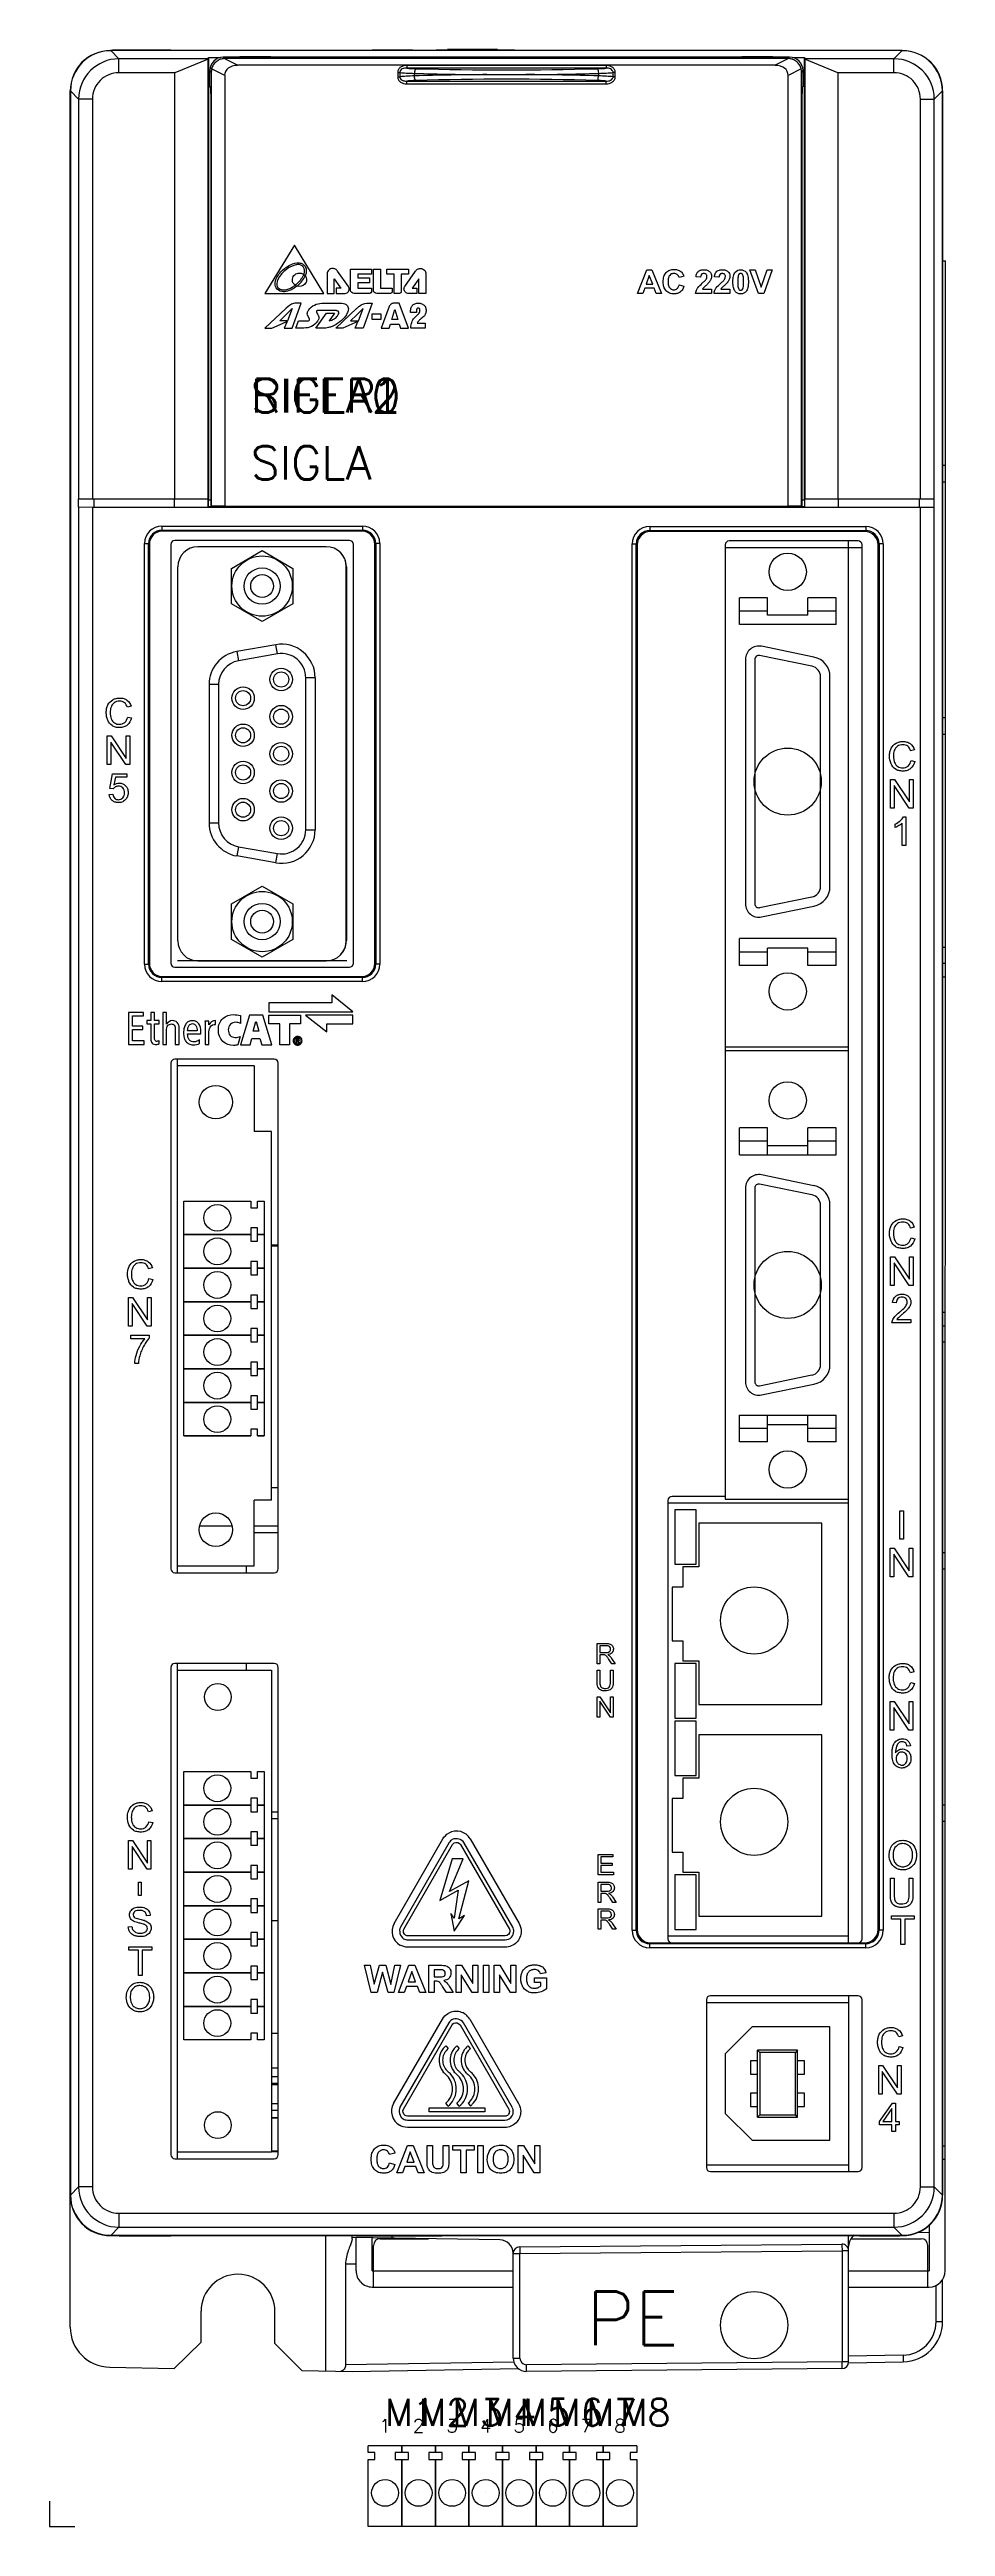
# Model space of a CAD drawing. Extents: x 0 to 67, y 0 to 185.
import ezdxf

# ---------------------------------------------------------------- set-up
doc = ezdxf.new("R2010")
doc.units = 0
doc.header["$LTSCALE"] = 4
doc.layers.get('0').update_dxf_attribs({"linetype": 'CONTINUOUS'})
doc.layers.add('02___PRT_ALL_AXES', color=7, linetype='CONTINUOUS')
doc.styles.get("Standard").update_dxf_attribs({"font": 'romans.shx'})

msp = doc.modelspace()

# ---------------------------------------------------------------- texts
for s, width, insert, char_height, attachment_point in [('PE', 7.5, (40, 17.5), 4, 1), ('1', 2.5, (25, 7.5), 1, 5), ('2', 2.5, (27.5, 7.5), 1, 5), ('3', 2.5, (30, 7.5), 1, 5), ('4', 2.5, (32.5, 7.5), 1, 5), ('5', 2.5, (35, 7.5), 1, 5), ('6', 2.5, (37.5, 7.5), 1, 5), ('7', 2.5, (40, 7.5), 1, 5), ('8', 2.5, (42.5, 7.5), 1, 5)]:
    msp.add_mtext_dynamic_manual_height_columns(s, width=width, gutter_width=1, heights=[0], dxfattribs=dict(insert=insert, char_height=char_height, attachment_point=attachment_point))
at = {"color": 3}
for tag, p, s, flags in [('SIGLA2', (15, 157.5), '', 9), ('SIGLA1', (15, 157.5), '', 9), ('SIGLA0', (15, 157.5), '', 9), ('RIFER', (15, 157.5), 'RIFER ?', 8), ('SIGLA', (15, 152.5), 'SIGLA ?', 8)]:
    msp.add_attdef(tag, p, s, height=2.5, dxfattribs=dict(at, flags=flags))
at = {"color": 4, "flags": 8}
for tag, p in [('M1', (25, 7.5)), ('M2', (27.5, 7.5)), ('M3', (30, 7.5)), ('M4', (32.5, 7.5)), ('M5', (35, 7.5)), ('M6', (37.5, 7.5)), ('M7', (40, 7.5)), ('M8', (42.5, 7.5))]:
    msp.add_attdef(tag, p, '', height=2, dxfattribs=at)
at = {"flags": 9}
for tag, p, s, height in [('F1', (25, 2.5), '', 0.00001), ('F2', (27.5, 2.5), '', 0.00001), ('F3', (30, 2.5), '', 0.00001), ('F4', (32.5, 2.5), '', 0.00001), ('F5', (35, 2.5), '', 0.00001), ('F6', (37.5, 2.5), '', 0.00001), ('F7', (40, 2.5), '', 0.00001), ('F8', (42.5, 2.5), '', 0.00001), ('NOTE2', (0, 0), '', 0.00000001), ('NOTE1', (0, 0), '', 0.00000001), ('H-TABELLA', (0, 0), '', 0.00000001), ('T-TABELLA', (0, 0), '', 0.00000001), ('P-TABELLA', (0, 0), '', 0.00000001), ('POSIZIONE', (0, 0), '', 0.00000001), ('TIPOSIG', (0, 0), '3', 0.00000001)]:
    msp.add_attdef(tag, p, s, height=height, dxfattribs=at)

# ---------------------------------------------------------------- linework, layer by layer
at = {"color": 7, "linetype": 'Continuous'}
for p, q in [((28.82, 184.53), (29.66, 184.54)), ((29.66, 184.47), (29.66, 184.54)), ((33.38, 184.54), (29.66, 184.54)), ((33.38, 184.47), (33.38, 184.54)), ((33.38, 184.54), (34.65, 184.52)), ((63.54, 184.47), (4.54, 184.47)), ((5.17, 183.85), (4.56, 184.46)), ((63.53, 184.46), (4.56, 184.46)), ((5.14, 184.47), (5.14, 184.52)), ((5.14, 184.52), (9.04, 184.52)), ((5.17, 182.82), (5.17, 183.85)), ((11.81, 183.85), (5.17, 183.85)), ((9.34, 182.82), (5.17, 182.82)), ((6.49, 184.47), (6.49, 184.52)), ((9.04, 184.47), (9.04, 184.52)), ((11.81, 183.83), (9.34, 182.82)), ((9.34, 151.07), (9.34, 182.82)), ((11.81, 183.85), (11.84, 183.95)), ((11.81, 183.83), (11.81, 183.85)), ((11.81, 151.07), (11.81, 183.83)), ((11.84, 183.95), (11.84, 150.97)), ((11.84, 183.95), (12.76, 183.95)), ((11.94, 181.77), (11.94, 182.97)), ((12.05, 182.87), (11.94, 182.97)), ((12.05, 182.87), (12.05, 150.51)), ((13.05, 182.61), (12.08, 183.1)), ((13.05, 183.87), (12.94, 183.97)), ((55.14, 183.97), (12.94, 183.97)), ((14.01, 183.37), (13.02, 183.87)), ((55.04, 183.87), (13.05, 183.87)), ((54.07, 183.37), (14.01, 183.37)), ((14.19, 184.03), (14.18, 183.97)), ((14.19, 184.03), (14.19, 183.97)), ((14.19, 184.03), (16.49, 184.03)), ((16.49, 183.97), (16.49, 184.03)), ((16.49, 184.03), (16.51, 183.97)), ((25.94, 182.83), (25.94, 182.51)), ((25.94, 182.83), (26.1, 182.83)), ((26.1, 182.83), (26.1, 182.51)), ((26.61, 183.35), (26.61, 183.15)), ((41.47, 183.35), (26.61, 183.35)), ((41.47, 183.15), (26.61, 183.15)), ((27.04, 184.5), (28.82, 184.53)), ((27.19, 182.58), (27.19, 182.77)), ((34.65, 184.52), (36.35, 184.49)), ((40.9, 182.77), (40.9, 182.58)), ((41.47, 183.35), (41.47, 183.15)), ((41.99, 182.51), (41.99, 182.83)), ((42.15, 182.83), (41.99, 182.83)), ((42.15, 182.51), (42.15, 182.83)), ((51.59, 184.03), (51.58, 183.97)), ((51.59, 184.03), (51.59, 183.97)), ((51.59, 184.03), (53.89, 184.03)), ((53.89, 183.97), (53.89, 184.03)), ((53.89, 184.03), (53.91, 183.97)), ((55.07, 183.87), (54.07, 183.37)), ((55.14, 183.97), (55.04, 183.87)), ((56.01, 183.1), (55.04, 182.61)), ((55.33, 183.95), (56.24, 183.95)), ((56.14, 182.97), (56.04, 182.87)), ((56.04, 150.51), (56.04, 182.87)), ((56.14, 182.97), (56.14, 181.77)), ((56.24, 150.97), (56.24, 183.95)), ((56.24, 183.95), (56.28, 183.85)), ((56.28, 183.83), (56.28, 183.85)), ((62.92, 183.85), (56.28, 183.85)), ((56.28, 183.83), (56.28, 151.07)), ((58.74, 182.82), (56.28, 183.83)), ((58.74, 182.82), (58.74, 151.07)), ((62.92, 182.82), (58.74, 182.82)), ((62.92, 183.85), (63.53, 184.46)), ((62.92, 182.82), (62.92, 183.85)), ((1.54, 14.86), (1.54, 181.47)), ((1.56, 181.46), (1.56, 24.69)), ((2.17, 180.85), (1.56, 181.46)), ((12, 181.77), (11.94, 181.77)), ((12.01, 181.27), (12.01, 150.5)), ((13.05, 182.61), (13.05, 150.52)), ((25.94, 182.51), (26.1, 182.51)), ((26.61, 181.99), (26.61, 182.19)), ((26.61, 182.19), (41.47, 182.19)), ((26.61, 181.99), (41.47, 181.99)), ((35.49, 182.67), (32.59, 182.67)), ((41.47, 181.99), (41.47, 182.19)), ((42.15, 182.51), (41.99, 182.51)), ((55.04, 150.52), (55.04, 182.61)), ((56.08, 150.5), (56.08, 181.27)), ((56.09, 181.77), (56.14, 181.77)), ((65.91, 180.85), (66.53, 181.46)), ((66.53, 181.46), (66.53, 24.69)), ((66.54, 24.67), (66.54, 181.47)), ((2.17, 180.85), (2.17, 151.07)), ((3.2, 180.85), (2.17, 180.85)), ((3.2, 180.85), (3.2, 151.07)), ((64.89, 151.07), (64.89, 180.85)), ((64.89, 180.85), (65.91, 180.85)), ((65.91, 151.07), (65.91, 180.85)), ((18.25, 169.97), (16.05, 166.37)), ((20.43, 166.37), (18.25, 169.97)), ((22.27, 166.9), (21.46, 168.04)), ((22.43, 166.61), (22.43, 168.19)), ((22.43, 168.19), (23.98, 168.19)), ((23.98, 168.19), (23.98, 167.8)), ((24.13, 166.61), (24.13, 168.19)), ((24.13, 168.19), (24.66, 168.19)), ((24.66, 168.19), (24.66, 166.76)), ((25.13, 167.8), (25.13, 168.19)), ((25.13, 168.19), (26.75, 168.19)), ((26.47, 166.9), (27.28, 168.04)), ((26.75, 168.19), (26.75, 167.8)), ((43.82, 166.37), (44.51, 168.14)), ((44.51, 168.14), (44.88, 168.14)), ((44.88, 168.14), (45.59, 166.37)), ((52.82, 166.37), (52.19, 168.14)), ((52.19, 168.14), (52.58, 168.14)), ((52.58, 168.14), (53.03, 166.83)), ((53.03, 166.83), (53.46, 168.14)), ((53.84, 168.14), (53.21, 166.37)), ((53.46, 168.14), (53.84, 168.14)), ((66.54, 168.81), (66.76, 168.81)), ((66.74, 19.04), (66.76, 168.81)), ((16.05, 166.37), (20.43, 166.37)), ((20.68, 167.83), (20.68, 166.37)), ((20.68, 166.37), (21.22, 166.37)), ((21.22, 166.37), (21.22, 167.47)), ((21.22, 167.47), (21.64, 166.87)), ((21.36, 166.76), (21.36, 166.37)), ((21.72, 166.76), (21.36, 166.76)), ((21.36, 166.37), (21.97, 166.37)), ((21.64, 166.87), (21.72, 166.76)), ((23.86, 166.37), (22.69, 166.37)), ((22.98, 167.8), (22.98, 167.54)), ((23.98, 167.8), (22.98, 167.8)), ((22.98, 167.54), (23.85, 167.54)), ((22.98, 167.15), (22.98, 166.76)), ((23.85, 167.15), (22.98, 167.15)), ((22.98, 166.76), (23.98, 166.76)), ((23.85, 167.54), (23.85, 167.15)), ((23.98, 166.76), (23.98, 166.49)), ((25.41, 166.37), (24.38, 166.37)), ((24.66, 166.76), (25.54, 166.76)), ((25.67, 167.8), (25.13, 167.8)), ((25.54, 166.76), (25.54, 166.49)), ((25.67, 166.37), (25.67, 167.8)), ((26.08, 166.37), (25.67, 166.37)), ((26.21, 167.8), (26.21, 166.5)), ((26.75, 167.8), (26.21, 167.8)), ((27.37, 166.37), (26.76, 166.37)), ((27.09, 166.87), (27.02, 166.76)), ((27.02, 166.76), (27.37, 166.76)), ((27.51, 167.46), (27.09, 166.87)), ((27.37, 166.76), (27.37, 166.37)), ((27.51, 166.37), (27.51, 167.46)), ((28.05, 166.37), (27.51, 166.37)), ((28.05, 167.83), (28.05, 166.37)), ((44.2, 166.37), (43.82, 166.37)), ((44.35, 166.77), (44.2, 166.37)), ((45.06, 166.77), (44.35, 166.77)), ((44.69, 167.72), (44.46, 167.07)), ((44.46, 167.07), (44.94, 167.07)), ((44.94, 167.07), (44.69, 167.72)), ((45.21, 166.37), (45.06, 166.77)), ((45.59, 166.37), (45.21, 166.37)), ((47.26, 167.65), (46.91, 167.56)), ((46.92, 167.02), (47.26, 166.91)), ((49.32, 166.37), (48.13, 166.37)), ((48.51, 167.59), (48.17, 167.62)), ((48.65, 166.68), (49.32, 166.68)), ((49.32, 166.68), (49.32, 166.37)), ((50.7, 166.37), (49.51, 166.37)), ((49.88, 167.59), (49.54, 167.62)), ((50.02, 166.68), (50.7, 166.68)), ((50.7, 166.68), (50.7, 166.37)), ((53.21, 166.37), (52.82, 166.37)), ((17.6, 165.25), (16.05, 163.78)), ((16.57, 163.78), (17.62, 164.25)), ((17.15, 164.33), (18.09, 165.24)), ((17.62, 164.33), (17.15, 164.33)), ((17.71, 164.28), (17.49, 163.78)), ((17.73, 164.33), (17.62, 164.33)), ((17.62, 164.25), (17.71, 164.28)), ((18.09, 165.24), (17.73, 164.33)), ((18.09, 163.78), (18.76, 165.65)), ((18.35, 163.79), (18.55, 164.33)), ((18.76, 165.65), (18.37, 165.65)), ((18.55, 164.33), (19.22, 164.33)), ((19.38, 164.47), (19.22, 164.76)), ((19.85, 163.79), (20.64, 164.91)), ((19.9, 164.99), (20, 164.79)), ((20.78, 165.11), (20.02, 165.11)), ((20.29, 165.64), (21.7, 165.64)), ((20.64, 164.91), (21.24, 164.91)), ((20.78, 165.11), (20.78, 165.11)), ((21.35, 165.09), (20.78, 165.11)), ((21.24, 164.91), (20.84, 164.34)), ((21.34, 163.78), (22.88, 165.25)), ((21.37, 165.09), (21.35, 165.09)), ((22.98, 164.29), (21.86, 163.78)), ((22.9, 164.79), (22.43, 164.34)), ((22.43, 164.34), (23.01, 164.34)), ((23.37, 165.24), (22.9, 164.79)), ((22.9, 164.09), (22.98, 164.29)), ((23.01, 164.34), (23.37, 165.24)), ((24.03, 165.65), (23.37, 163.78)), ((23.65, 165.65), (24.03, 165.65)), ((24.03, 164.44), (24.03, 164.85)), ((24.03, 164.85), (24.68, 164.85)), ((24.68, 164.44), (24.03, 164.44)), ((24.68, 164.85), (24.68, 164.44)), ((25.31, 165.4), (24.71, 163.78)), ((25.5, 164.44), (25.72, 165.17)), ((25.95, 164.44), (25.5, 164.44)), ((26.04, 165.65), (25.67, 165.65)), ((25.72, 165.17), (25.95, 164.44)), ((26.74, 163.78), (26.04, 165.65)), ((27.33, 164.95), (26.89, 164.95)), ((27.33, 165.05), (27.33, 164.95)), ((16.05, 163.78), (16.57, 163.78)), ((17.49, 163.78), (17.62, 163.78)), ((17.62, 163.78), (18.09, 163.78)), ((18.94, 163.79), (18.35, 163.79)), ((20.37, 163.79), (19.85, 163.79)), ((21.86, 163.78), (21.34, 163.78)), ((22.77, 163.78), (22.9, 164.09)), ((23.37, 163.78), (22.77, 163.78)), ((24.71, 163.78), (25.3, 163.78)), ((25.3, 163.78), (25.4, 164.09)), ((25.4, 164.09), (26.05, 164.09)), ((26.05, 164.09), (26.15, 163.78)), ((26.15, 163.78), (26.74, 163.78)), ((28, 163.78), (26.92, 163.78)), ((27.39, 164.15), (28, 164.15)), ((28, 164.15), (28, 163.78)), ((66.75, 153.54), (66.54, 153.54)), ((66.54, 152.34), (66.75, 152.34)), ((2.16, 150.44), (2.16, 151.07)), ((2.17, 150.44), (2.16, 150.44)), ((3.32, 150.43), (2.16, 150.44)), ((2.17, 151.07), (11.81, 151.07)), ((2.17, 150.44), (2.17, 25.3)), ((3.2, 150.43), (2.17, 150.44)), ((3.2, 150.43), (3.2, 25.3)), ((64.89, 150.43), (3.2, 150.43)), ((3.32, 150.43), (3.32, 151.07)), ((9.3, 150.43), (3.32, 150.43)), ((9.3, 150.43), (9.3, 151.07)), ((11.81, 150.44), (9.3, 150.43)), ((11.81, 150.44), (11.81, 151.07)), ((11.84, 150.47), (11.81, 150.44)), ((12.01, 150.97), (11.84, 150.97)), ((15.04, 150.47), (11.84, 150.47)), ((12.01, 150.5), (12.05, 150.51)), ((12.01, 150.5), (14.24, 150.5)), ((13.05, 150.52), (12.05, 150.51)), ((13.05, 150.52), (55.04, 150.52)), ((14.24, 150.48), (14.24, 150.5)), ((15.24, 150.48), (14.24, 150.48)), ((15.04, 150.47), (16.56, 150.47)), ((16.42, 150.47), (16.44, 150.5)), ((16.44, 150.5), (51.64, 150.5)), ((16.54, 150.47), (16.54, 150.5)), ((16.66, 150.46), (16.56, 150.47)), ((51.43, 150.46), (16.66, 150.46)), ((51.52, 150.47), (51.43, 150.46)), ((51.52, 150.47), (53.05, 150.47)), ((51.54, 150.5), (51.54, 150.47)), ((51.67, 150.47), (51.64, 150.5)), ((53.84, 150.48), (52.84, 150.48)), ((56.25, 150.47), (53.05, 150.47)), ((53.84, 150.48), (53.84, 150.5)), ((53.84, 150.5), (56.08, 150.5)), ((56.04, 150.51), (55.04, 150.52)), ((56.08, 150.5), (56.04, 150.51)), ((56.24, 150.97), (56.08, 150.97)), ((56.28, 150.44), (56.25, 150.47)), ((56.28, 150.44), (56.28, 151.07)), ((56.28, 151.07), (65.91, 151.07)), ((58.78, 150.43), (56.28, 150.44)), ((58.78, 150.43), (58.78, 151.07)), ((64.81, 150.43), (58.78, 150.43)), ((64.81, 150.43), (64.81, 151.07)), ((65.92, 150.44), (64.81, 150.43)), ((64.89, 150.43), (65.91, 150.44)), ((64.89, 25.3), (64.89, 150.43)), ((65.91, 150.44), (65.92, 150.44)), ((65.91, 25.3), (65.91, 150.44)), ((65.92, 150.44), (65.92, 151.07)), ((7.08, 116.4), (7.08, 147.74)), ((7.08, 147.74), (7.38, 147.74)), ((7.38, 116.4), (7.38, 147.74)), ((7.38, 147.74), (7.44, 147.67)), ((7.44, 147.67), (7.44, 116.47)), ((8.37, 149.04), (8.37, 148.74)), ((8.37, 149.04), (23.31, 149.04)), ((8.37, 148.74), (8.44, 148.67)), ((8.37, 148.74), (23.31, 148.74)), ((23.24, 148.67), (8.44, 148.67)), ((9.04, 147.67), (9.04, 116.47)), ((22.34, 147.97), (9.34, 147.97)), ((22.64, 116.47), (22.64, 147.67)), ((23.31, 148.74), (23.24, 148.67)), ((23.31, 149.04), (23.31, 148.74)), ((24.31, 147.74), (24.24, 147.67)), ((24.24, 116.47), (24.24, 147.67)), ((24.31, 147.74), (24.31, 116.4)), ((24.61, 147.74), (24.31, 147.74)), ((24.61, 147.74), (24.61, 116.4)), ((43.42, 44.42), (43.42, 147.71)), ((43.42, 147.71), (43.72, 147.71)), ((43.72, 44.42), (43.72, 147.71)), ((43.72, 147.71), (43.78, 147.64)), ((43.78, 147.64), (43.78, 44.48)), ((44.72, 149.01), (44.72, 148.71)), ((44.72, 149.01), (60.81, 149.01)), ((44.72, 148.71), (44.78, 148.64)), ((44.72, 148.71), (60.81, 148.71)), ((60.74, 148.64), (44.78, 148.64)), ((50.34, 147.64), (50.34, 76.54)), ((60.24, 147.94), (50.64, 147.94)), ((59.54, 43.48), (59.54, 147.94)), ((60.54, 43.78), (60.54, 147.64)), ((60.81, 148.71), (60.74, 148.64)), ((60.81, 149.01), (60.81, 148.71)), ((61.81, 147.71), (61.74, 147.64)), ((61.74, 44.48), (61.74, 147.64)), ((61.81, 147.71), (61.81, 44.42)), ((62.11, 147.71), (61.81, 147.71)), ((62.11, 147.71), (62.11, 44.42)), ((9.56, 118.14), (9.56, 146)), ((20.62, 147.5), (11.06, 147.5)), ((13.55, 145.89), (15.84, 147.22)), ((13.55, 143.24), (13.55, 145.89)), ((15.84, 147.22), (18.14, 145.89)), ((18.14, 145.89), (18.14, 143.24)), ((22.11, 118.14), (22.11, 146.01)), ((22.12, 146), (22.12, 118.15)), ((50.34, 147.44), (60.54, 147.44)), ((15.84, 141.92), (13.55, 143.24)), ((18.14, 143.24), (15.84, 141.92)), ((51.4, 141.7), (51.4, 143.7)), ((53.5, 143.7), (51.4, 143.7)), ((53.5, 142.7), (51.4, 142.7)), ((53.5, 142.4), (53.5, 143.7)), ((56.5, 142.4), (53.5, 142.4)), ((56.5, 142.4), (56.5, 143.7)), ((58.6, 143.7), (56.5, 143.7)), ((58.6, 142.7), (56.5, 142.7)), ((58.6, 141.7), (58.6, 143.7)), ((58.6, 141.7), (51.4, 141.7)), ((16.86, 140.2), (13.96, 139.69)), ((13.96, 139.69), (14.08, 139)), ((16.98, 139.51), (14.08, 139)), ((16.98, 139.51), (16.86, 140.2)), ((51.85, 139.1), (51.85, 120.9)), ((52.55, 139.1), (52.55, 120.9)), ((56.81, 138.59), (52.91, 139.39)), ((56.95, 139.27), (53.05, 140.08)), ((11.89, 137.23), (11.89, 126.92)), ((12.59, 137.23), (11.89, 137.23)), ((12.59, 137.23), (12.59, 126.92)), ((19.09, 126.41), (19.09, 137.74)), ((19.79, 137.74), (19.09, 137.74)), ((19.79, 137.74), (19.79, 126.41)), ((57.45, 122.19), (57.45, 137.81)), ((58.15, 122.19), (58.15, 137.81)), ((6.07, 135.61), (5.8, 135.54)), ((5.83, 134.81), (6.11, 134.74)), ((66.75, 134.74), (66.54, 134.74)), ((4.3, 131.27), (4.3, 133.4)), ((4.3, 133.4), (4.59, 133.4)), ((4.57, 132.94), (4.57, 131.27)), ((5.69, 131.27), (4.57, 132.94)), ((4.59, 133.4), (5.71, 131.73)), ((5.71, 131.73), (5.71, 133.4)), ((5.71, 133.4), (5.98, 133.4)), ((5.98, 133.4), (5.98, 131.27)), ((66.54, 133.54), (66.75, 133.54)), ((4.57, 131.27), (4.3, 131.27)), ((5.98, 131.27), (5.69, 131.27)), ((64.44, 132.37), (64.16, 132.3)), ((64.19, 131.57), (64.47, 131.5)), ((4.49, 129.48), (4.7, 130.58)), ((4.74, 129.45), (4.49, 129.48)), ((4.7, 130.58), (5.76, 130.58)), ((4.91, 130.33), (4.8, 129.75)), ((5.76, 130.33), (4.91, 130.33)), ((5.76, 130.58), (5.76, 130.33)), ((62.67, 128.03), (62.67, 130.16)), ((62.67, 130.16), (62.95, 130.16)), ((62.94, 129.7), (62.94, 128.03)), ((64.06, 128.03), (62.94, 129.7)), ((62.95, 130.16), (64.07, 128.49)), ((64.07, 130.16), (64.35, 130.16)), ((64.07, 128.49), (64.07, 130.16)), ((64.35, 130.16), (64.35, 128.03)), ((4.45, 129.03), (4.72, 129.06)), ((62.94, 128.03), (62.67, 128.03)), ((63.63, 127.37), (63.8, 127.37)), ((63.8, 127.37), (63.8, 125.23)), ((64.35, 128.03), (64.06, 128.03)), ((11.89, 126.92), (12.59, 126.92)), ((19.09, 126.41), (19.79, 126.41)), ((63.01, 126.59), (63.01, 126.84)), ((63.53, 125.23), (63.53, 126.9)), ((14.08, 125.15), (13.96, 124.46)), ((16.86, 123.95), (13.96, 124.46)), ((14.08, 125.15), (16.98, 124.64)), ((16.86, 123.95), (16.98, 124.64)), ((63.8, 125.23), (63.53, 125.23)), ((13.55, 120.89), (15.84, 122.22)), ((15.84, 122.22), (18.14, 120.89)), ((13.55, 118.24), (13.55, 120.89)), ((18.14, 120.89), (18.14, 118.24)), ((52.91, 120.61), (56.81, 121.41)), ((53.05, 119.92), (56.95, 120.73)), ((15.84, 116.92), (13.55, 118.24)), ((18.14, 118.24), (15.84, 116.92)), ((51.4, 116.3), (51.4, 118.3)), ((58.6, 118.3), (51.4, 118.3)), ((58.6, 116.3), (58.6, 118.3)), ((7.08, 116.4), (7.38, 116.4)), ((7.38, 116.4), (7.44, 116.47)), ((9.54, 116.67), (22.14, 116.67)), ((11.05, 116.65), (20.62, 116.65)), ((24.31, 116.4), (24.24, 116.47)), ((24.61, 116.4), (24.31, 116.4)), ((53.5, 117.3), (51.4, 117.3)), ((53.5, 116.3), (51.4, 116.3)), ((53.5, 116.3), (53.5, 117.6)), ((56.5, 117.6), (53.5, 117.6)), ((56.5, 116.3), (56.5, 117.6)), ((58.6, 117.3), (56.5, 117.3)), ((58.6, 116.3), (56.5, 116.3)), ((66.75, 116.44), (66.53, 116.44)), ((66.75, 117.64), (66.54, 117.64)), ((8.37, 115.4), (8.44, 115.47)), ((8.37, 115.1), (8.37, 115.4)), ((23.31, 115.4), (8.37, 115.4)), ((23.31, 115.1), (8.37, 115.1)), ((8.44, 115.47), (23.24, 115.47)), ((9.34, 116.17), (22.34, 116.17)), ((23.31, 115.4), (23.24, 115.47)), ((23.31, 115.1), (23.31, 115.4)), ((66.75, 115.44), (66.53, 115.44)), ((5.88, 112.81), (5.88, 110.42)), ((7, 112.81), (5.88, 112.81)), ((7, 112.55), (7, 112.81)), ((7.54, 112.8), (7.54, 112.19)), ((7.82, 112.8), (7.54, 112.8)), ((7.82, 112.19), (7.82, 112.8)), ((8.43, 112.8), (8.43, 110.42)), ((8.71, 112.8), (8.43, 112.8)), ((8.71, 111.92), (8.71, 112.8)), ((14.22, 112.57), (14.22, 111.99)), ((14.9, 112.6), (14.23, 110.38)), ((15.89, 112.6), (14.9, 112.6)), ((16.57, 110.38), (15.89, 112.6)), ((16.34, 113.52), (16.34, 112.86)), ((21.04, 113.52), (16.34, 113.52)), ((16.34, 112.86), (22.6, 112.86)), ((16.34, 111.95), (16.34, 112.61)), ((16.34, 112.61), (18.69, 112.61)), ((18.69, 112.61), (18.69, 111.95)), ((19.08, 112.61), (20.65, 111.36)), ((22.6, 112.61), (19.08, 112.61)), ((21.04, 114.11), (21.04, 113.52)), ((22.6, 112.86), (21.04, 114.11)), ((22.6, 111.95), (22.6, 112.61)), ((6.18, 111.79), (6.18, 112.55)), ((6.18, 112.55), (7, 112.55)), ((6.96, 111.79), (6.18, 111.79)), ((6.18, 110.68), (6.18, 111.53)), ((6.18, 111.53), (6.96, 111.53)), ((6.96, 111.53), (6.96, 111.79)), ((7.26, 112.19), (7.26, 111.95)), ((7.54, 112.19), (7.26, 112.19)), ((7.26, 111.95), (7.54, 111.95)), ((7.54, 111.95), (7.54, 110.83)), ((8.18, 112.19), (7.82, 112.19)), ((7.82, 110.92), (7.82, 111.95)), ((7.82, 111.95), (8.18, 111.95)), ((8.18, 111.95), (8.18, 112.19)), ((8.71, 110.42), (8.71, 111.47)), ((9.37, 111.54), (9.37, 110.42)), ((9.66, 110.42), (9.66, 111.63)), ((10.99, 111.42), (10.29, 111.42)), ((10.29, 111.21), (11.28, 111.21)), ((11.18, 110.5), (11.17, 110.76)), ((11.28, 111.21), (11.28, 111.36)), ((11.86, 112.16), (11.58, 112.16)), ((11.6, 111.79), (11.6, 110.42)), ((11.87, 111.89), (11.86, 112.16)), ((11.88, 110.42), (11.88, 111.34)), ((12.37, 111.9), (12.37, 112.19)), ((14.21, 111.02), (14.02, 110.38)), ((14.95, 110.38), (15.07, 110.86)), ((15.07, 110.86), (15.68, 110.86)), ((15.17, 111.4), (15.38, 112.13)), ((15.59, 111.4), (15.17, 111.4)), ((15.39, 112.13), (15.59, 111.4)), ((15.68, 110.86), (15.81, 110.38)), ((17.15, 111.95), (16.34, 111.95)), ((17.15, 110.39), (17.15, 111.95)), ((17.88, 111.95), (17.88, 110.39)), ((18.69, 111.95), (17.88, 111.95)), ((18.36, 110.88), (18.36, 110.51)), ((18.5, 110.88), (18.36, 110.88)), ((18.43, 110.72), (18.43, 110.82)), ((18.43, 110.82), (18.49, 110.82)), ((20.65, 111.36), (20.65, 111.95)), ((20.65, 111.95), (22.6, 111.95)), ((5.88, 110.42), (7.04, 110.42)), ((7.04, 110.68), (6.18, 110.68)), ((7.04, 110.42), (7.04, 110.68)), ((8.18, 110.46), (8.18, 110.69)), ((8.43, 110.42), (8.71, 110.42)), ((9.04, 109.02), (9.04, 71.36)), ((16.74, 109.32), (9.34, 109.32)), ((9.37, 110.42), (9.66, 110.42)), ((9.54, 71.06), (9.54, 109.32)), ((11.6, 110.42), (11.88, 110.42)), ((14.23, 110.38), (14.95, 110.38)), ((15.81, 110.38), (16.57, 110.38)), ((17.04, 71.36), (17.04, 109.02)), ((17.88, 110.39), (17.15, 110.39)), ((18.36, 110.51), (18.43, 110.51)), ((18.49, 110.72), (18.43, 110.72)), ((18.43, 110.51), (18.43, 110.67)), ((18.43, 110.67), (18.47, 110.67)), ((18.47, 110.67), (18.57, 110.51)), ((18.64, 110.51), (18.54, 110.67)), ((18.57, 110.51), (18.64, 110.51)), ((50.34, 110.24), (59.54, 110.24)), ((59.54, 109.94), (50.34, 109.94)), ((15.24, 108.82), (9.54, 108.82)), ((15.24, 108.82), (15.24, 103.92)), ((16.54, 103.92), (15.24, 103.92)), ((16.54, 76.46), (16.54, 103.92)), ((53.5, 104.2), (51.4, 104.2)), ((51.4, 102.2), (51.4, 104.2)), ((53.5, 102.2), (53.5, 104.2)), ((58.6, 104.2), (56.5, 104.2)), ((56.5, 102.2), (56.5, 104.2)), ((58.6, 102.2), (58.6, 104.2)), ((53.5, 103.2), (51.4, 103.2)), ((51.4, 102.2), (58.6, 102.2)), ((53.5, 102.9), (56.5, 102.9)), ((58.6, 103.2), (56.5, 103.2)), ((51.85, 99.72), (51.85, 85.28)), ((52.55, 99.72), (52.55, 85.28)), ((56.81, 99.21), (52.91, 100.01)), ((56.95, 99.89), (53.05, 100.7)), ((57.45, 86.57), (57.45, 98.43)), ((58.15, 86.57), (58.15, 98.43)), ((64.43, 96.81), (64.16, 96.74)), ((64.19, 96.01), (64.47, 95.93)), ((62.66, 94.6), (62.95, 94.6)), ((62.66, 92.46), (62.66, 94.6)), ((64.05, 92.46), (62.93, 94.14)), ((62.93, 94.14), (62.93, 92.46)), ((62.95, 94.6), (64.07, 92.92)), ((64.07, 94.6), (64.34, 94.6)), ((64.07, 92.92), (64.07, 94.6)), ((64.34, 94.6), (64.34, 92.46)), ((7.66, 93.77), (7.38, 93.71)), ((7.41, 92.97), (7.7, 92.9)), ((62.93, 92.46), (62.66, 92.46)), ((64.34, 92.46), (64.05, 92.46)), ((5.89, 89.43), (5.89, 91.57)), ((5.89, 91.57), (6.18, 91.57)), ((7.28, 89.43), (6.16, 91.11)), ((6.16, 91.11), (6.16, 89.43)), ((6.18, 91.57), (7.3, 89.89)), ((7.3, 89.89), (7.3, 91.57)), ((7.3, 91.57), (7.57, 91.57)), ((7.57, 91.57), (7.57, 89.43)), ((63.09, 91.17), (62.82, 91.2)), ((66.75, 90.44), (66.53, 90.44)), ((6.16, 89.43), (5.89, 89.43)), ((6.05, 88.49), (6.05, 88.75)), ((6.05, 88.75), (7.43, 88.75)), ((7.57, 89.43), (7.28, 89.43)), ((7.43, 88.75), (7.43, 88.54)), ((64.18, 89.67), (62.77, 89.67)), ((63.14, 89.92), (64.18, 89.92)), ((64.18, 89.92), (64.18, 89.67)), ((66.75, 89.44), (66.53, 89.44)), ((7.1, 88.49), (6.05, 88.49)), ((66.75, 88.24), (66.54, 88.24)), ((6.62, 86.64), (6.35, 86.64)), ((52.91, 84.99), (56.81, 85.79)), ((53.05, 84.3), (56.95, 85.11)), ((51.4, 82.8), (58.6, 82.8)), ((51.4, 80.8), (51.4, 82.8)), ((53.5, 81.8), (51.4, 81.8)), ((53.5, 80.8), (53.5, 82.8)), ((53.5, 82.1), (56.5, 82.1)), ((56.5, 80.8), (56.5, 82.8)), ((58.6, 81.8), (56.5, 81.8)), ((58.6, 80.8), (58.6, 82.8)), ((53.5, 80.8), (51.4, 80.8)), ((58.6, 80.8), (56.5, 80.8)), ((15.24, 71.56), (15.24, 76.46)), ((16.54, 76.46), (15.24, 76.46)), ((46.08, 76.44), (46.08, 43.78)), ((59.54, 76.24), (46.08, 76.24)), ((50.34, 76.74), (46.38, 76.74)), ((48.18, 75.74), (46.58, 75.74)), ((46.58, 75.74), (46.58, 71.69)), ((48.18, 71.69), (48.18, 75.74)), ((50.34, 76.54), (59.54, 76.54)), ((63.36, 75.68), (63.64, 75.68)), ((63.36, 73.55), (63.36, 75.68)), ((63.64, 75.68), (63.64, 73.55)), ((13.61, 74.52), (11.18, 74.52)), ((17.04, 74.52), (15.24, 74.52)), ((57.54, 74.74), (48.38, 74.74)), ((48.38, 74.74), (48.38, 71.49)), ((57.54, 61.23), (57.54, 74.74)), ((62.64, 72.89), (62.93, 72.89)), ((62.64, 70.76), (62.64, 72.89)), ((64.03, 70.76), (62.91, 72.43)), ((62.91, 72.43), (62.91, 70.76)), ((62.93, 72.89), (64.05, 71.21)), ((63.64, 73.55), (63.36, 73.55)), ((64.05, 72.89), (64.32, 72.89)), ((64.05, 71.21), (64.05, 72.89)), ((64.32, 72.89), (64.32, 70.76)), ((66.75, 72.54), (66.54, 72.54)), ((9.34, 71.06), (16.74, 71.06)), ((9.54, 71.56), (15.24, 71.56)), ((46.58, 71.69), (48.18, 71.69)), ((48.38, 71.49), (47.18, 71.49)), ((47.18, 71.49), (47.18, 69.99)), ((62.91, 70.76), (62.64, 70.76)), ((64.32, 70.76), (64.03, 70.76)), ((66.54, 71.34), (66.75, 71.34)), ((47.18, 69.99), (46.38, 69.99)), ((46.38, 69.99), (46.38, 65.99)), ((40.8, 65.78), (41.47, 65.78)), ((40.8, 64.27), (40.8, 65.78)), ((41.48, 65.62), (41, 65.62)), ((41, 65.62), (41, 65.11)), ((41, 65.11), (41.43, 65.11)), ((41.24, 64.94), (41, 64.94)), ((41, 64.94), (41, 64.27)), ((41.87, 64.68), (42.14, 64.27)), ((46.38, 65.99), (47.18, 65.99)), ((47.18, 65.99), (47.18, 64.49)), ((9.04, 64), (9.04, 27.7)), ((16.74, 64.3), (9.34, 64.3)), ((9.54, 27.4), (9.54, 64.3)), ((9.54, 63.8), (16.54, 63.8)), ((16.54, 63.8), (16.54, 27.9)), ((17.04, 27.7), (17.04, 64)), ((41, 64.27), (40.8, 64.27)), ((40.8, 63.79), (41, 63.79)), ((40.8, 62.92), (40.8, 63.79)), ((41, 63.79), (41, 62.92)), ((41.89, 64.27), (41.69, 64.58)), ((41.79, 63.79), (41.99, 63.79)), ((41.79, 62.92), (41.79, 63.79)), ((42.14, 64.27), (41.89, 64.27)), ((41.99, 63.79), (41.99, 62.92)), ((48.18, 64.29), (46.58, 64.29)), ((46.58, 64.29), (46.58, 60.23)), ((47.18, 64.49), (48.38, 64.49)), ((48.18, 60.23), (48.18, 64.29)), ((48.38, 64.49), (48.38, 61.23)), ((64.41, 63.68), (64.14, 63.61)), ((64.17, 62.88), (64.45, 62.81)), ((40.8, 61.8), (41, 61.8)), ((40.8, 60.29), (40.8, 61.8)), ((41.79, 60.29), (40.99, 61.48)), ((40.99, 61.48), (40.99, 60.29)), ((41, 61.8), (41.8, 60.61)), ((41.8, 61.8), (41.99, 61.8)), ((41.8, 60.61), (41.8, 61.8)), ((41.99, 61.8), (41.99, 60.29)), ((48.38, 61.23), (57.54, 61.23)), ((62.64, 61.47), (62.93, 61.47)), ((62.64, 59.34), (62.64, 61.47)), ((64.03, 59.34), (62.91, 61.01)), ((62.91, 61.01), (62.91, 59.34)), ((62.93, 61.47), (64.05, 59.79)), ((64.05, 61.47), (64.32, 61.47)), ((64.05, 59.79), (64.05, 61.47)), ((64.32, 61.47), (64.32, 59.34)), ((40.99, 60.29), (40.8, 60.29)), ((41.99, 60.29), (41.79, 60.29)), ((46.58, 60.23), (48.18, 60.23)), ((48.18, 59.99), (46.58, 59.99)), ((46.58, 59.99), (46.58, 55.94)), ((48.18, 55.94), (48.18, 59.99)), ((62.91, 59.34), (62.64, 59.34)), ((64.32, 59.34), (64.03, 59.34)), ((57.54, 58.99), (48.38, 58.99)), ((48.38, 58.99), (48.38, 55.74)), ((57.54, 45.48), (57.54, 58.99)), ((64.15, 58.15), (63.88, 58.13)), ((46.58, 55.94), (48.18, 55.94)), ((48.38, 55.74), (47.18, 55.74)), ((47.18, 55.74), (47.18, 54.24)), ((47.18, 54.24), (46.38, 54.24)), ((46.38, 54.24), (46.38, 50.24)), ((66.74, 53.74), (66.54, 53.74)), ((7.65, 53.31), (7.37, 53.25)), ((7.41, 52.51), (7.69, 52.44)), ((17.04, 52.72), (16.54, 52.72)), ((66.54, 52.54), (66.74, 52.54)), ((5.88, 51.11), (6.17, 51.11)), ((5.88, 48.97), (5.88, 51.11)), ((7.27, 48.97), (6.15, 50.65)), ((6.15, 50.65), (6.15, 48.97)), ((6.17, 51.11), (7.29, 49.43)), ((7.29, 51.11), (7.56, 51.11)), ((7.29, 49.43), (7.29, 51.11)), ((7.56, 51.11), (7.56, 48.97)), ((25.67, 44.93), (29.3, 51.22)), ((29.78, 50.95), (26.15, 44.66)), ((26.4, 44.51), (30.03, 50.8)), ((30.63, 50.8), (34.26, 44.51)), ((34.51, 44.66), (30.88, 50.95)), ((31.35, 51.22), (34.98, 44.93)), ((40.88, 50.07), (41.97, 50.07)), ((40.88, 48.56), (40.88, 50.07)), ((41.97, 49.89), (41.08, 49.89)), ((41.08, 49.89), (41.08, 49.43)), ((41.97, 50.07), (41.97, 49.89)), ((46.38, 50.24), (47.18, 50.24)), ((47.18, 50.24), (47.18, 48.74)), ((6.15, 48.97), (5.88, 48.97)), ((6.63, 48.01), (6.83, 48.01)), ((6.63, 47.01), (6.63, 48.01)), ((6.83, 48.01), (6.83, 47.01)), ((7.56, 48.97), (7.27, 48.97)), ((29.99, 49.74), (29.09, 46.64)), ((29.8, 47.31), (30.83, 49.74)), ((31.23, 48.11), (29.8, 47.31)), ((30.83, 49.74), (29.99, 49.74)), ((30.49, 45.26), (31.23, 48.11)), ((42.01, 48.56), (40.88, 48.56)), ((40.88, 48), (41.55, 48)), ((40.88, 46.49), (40.88, 48)), ((41.08, 49.43), (41.91, 49.43)), ((41.91, 49.25), (41.08, 49.25)), ((41.08, 49.25), (41.08, 48.74)), ((41.08, 48.74), (42.01, 48.74)), ((41.91, 49.43), (41.91, 49.25)), ((42.01, 48.74), (42.01, 48.56)), ((48.18, 48.54), (46.58, 48.54)), ((46.58, 48.54), (46.58, 44.48)), ((47.18, 48.74), (48.38, 48.74)), ((48.18, 44.48), (48.18, 48.54)), ((48.38, 48.74), (48.38, 45.48)), ((62.65, 48.29), (62.93, 48.29)), ((62.65, 47.06), (62.65, 48.29)), ((62.93, 48.29), (62.93, 47.06)), ((64.05, 48.29), (64.33, 48.29)), ((64.05, 47.06), (64.05, 48.29)), ((64.33, 48.29), (64.33, 47.06)), ((6.83, 47.01), (6.63, 47.01)), ((29.09, 46.64), (30.45, 47.4)), ((30.45, 47.4), (30.16, 45.31)), ((41.08, 46.49), (40.88, 46.49)), ((41.56, 47.83), (41.08, 47.83)), ((41.08, 47.83), (41.08, 47.33)), ((41.08, 47.33), (41.51, 47.33)), ((41.31, 47.16), (41.08, 47.16)), ((41.08, 47.16), (41.08, 46.49)), ((41.96, 46.49), (41.76, 46.8)), ((41.95, 46.9), (42.21, 46.49)), ((42.21, 46.49), (41.96, 46.49)), ((5.87, 44.67), (6.14, 44.69)), ((7.51, 45.51), (7.23, 45.49)), ((17.04, 45.12), (16.54, 45.12)), ((30.16, 45.31), (29.9, 45.66)), ((29.9, 45.66), (30.16, 44.35)), ((30.16, 44.35), (30.92, 45.53)), ((30.92, 45.53), (30.49, 45.26)), ((40.88, 46.01), (41.55, 46.01)), ((40.88, 44.5), (40.88, 46.01)), ((41.08, 44.5), (40.88, 44.5)), ((41.56, 45.85), (41.08, 45.85)), ((41.08, 45.85), (41.08, 45.35)), ((41.08, 45.35), (41.51, 45.35)), ((41.31, 45.17), (41.08, 45.17)), ((41.08, 45.17), (41.08, 44.5)), ((41.96, 44.5), (41.76, 44.81)), ((41.95, 44.91), (42.21, 44.5)), ((42.21, 44.5), (41.96, 44.5)), ((43.42, 44.42), (43.72, 44.42)), ((43.72, 44.42), (43.78, 44.48)), ((46.58, 44.48), (48.18, 44.48)), ((48.38, 45.48), (57.54, 45.48)), ((61.81, 44.42), (61.74, 44.48)), ((62.11, 44.42), (61.81, 44.42)), ((62.73, 45.5), (64.42, 45.5)), ((62.73, 45.24), (62.73, 45.5)), ((63.44, 45.24), (62.73, 45.24)), ((63.44, 43.36), (63.44, 45.24)), ((64.42, 45.24), (63.72, 45.24)), ((63.72, 45.24), (63.72, 43.36)), ((64.42, 45.5), (64.42, 45.24)), ((5.92, 43.19), (7.61, 43.19)), ((5.92, 42.94), (5.92, 43.19)), ((6.62, 42.94), (5.92, 42.94)), ((6.62, 41.06), (6.62, 42.94)), ((7.61, 42.94), (6.9, 42.94)), ((6.9, 42.94), (6.9, 41.06)), ((7.61, 43.19), (7.61, 42.94)), ((33.96, 44), (26.7, 44)), ((26.7, 43.71), (33.96, 43.71)), ((33.96, 43.16), (26.7, 43.16)), ((44.72, 43.42), (44.78, 43.48)), ((60.81, 43.42), (44.72, 43.42)), ((44.72, 43.12), (44.72, 43.42)), ((60.81, 43.12), (44.72, 43.12)), ((44.78, 43.48), (60.74, 43.48)), ((59.54, 43.98), (46.08, 43.98)), ((60.81, 43.42), (60.74, 43.48)), ((60.81, 43.12), (60.81, 43.42)), ((63.72, 43.36), (63.44, 43.36)), ((6.9, 41.06), (6.62, 41.06)), ((23.48, 41.81), (23.9, 41.81)), ((23.96, 39.78), (23.48, 41.81)), ((23.9, 41.81), (24.2, 40.41)), ((24.2, 40.41), (24.58, 41.81)), ((24.81, 41.3), (24.41, 39.78)), ((24.58, 41.81), (25.06, 41.81)), ((25.22, 39.78), (24.81, 41.3)), ((25.06, 41.81), (25.42, 40.39)), ((25.42, 40.39), (25.73, 41.81)), ((26.15, 41.81), (25.65, 39.78)), ((25.73, 41.81), (26.15, 41.81)), ((25.99, 39.78), (26.78, 41.81)), ((26.99, 41.34), (26.72, 40.58)), ((26.78, 41.81), (27.22, 41.81)), ((27.27, 40.58), (26.99, 41.34)), ((27.22, 41.81), (28.03, 39.78)), ((28.25, 41.81), (29.11, 41.81)), ((28.25, 39.78), (28.25, 41.81)), ((28.98, 41.47), (28.66, 41.47)), ((28.66, 41.47), (28.66, 40.95)), ((28.66, 40.95), (28.96, 40.95)), ((28.74, 40.63), (28.66, 40.63)), ((28.66, 40.63), (28.66, 39.78)), ((30.3, 41.81), (30.7, 41.81)), ((30.3, 39.78), (30.3, 41.81)), ((31.5, 39.78), (30.68, 41.1)), ((30.68, 41.1), (30.68, 39.78)), ((30.7, 41.81), (31.53, 40.45)), ((31.53, 41.81), (31.91, 41.81)), ((31.53, 40.45), (31.53, 41.81)), ((31.91, 41.81), (31.91, 39.78)), ((32.34, 41.81), (32.74, 41.81)), ((32.34, 39.78), (32.34, 41.81)), ((32.74, 41.81), (32.74, 39.78)), ((33.14, 41.81), (33.54, 41.81)), ((33.14, 39.78), (33.14, 41.81)), ((34.34, 39.78), (33.52, 41.1)), ((33.52, 41.1), (33.52, 39.78)), ((33.54, 41.81), (34.37, 40.45)), ((34.37, 41.81), (34.75, 41.81)), ((34.37, 40.45), (34.37, 41.81)), ((34.75, 41.81), (34.75, 39.78)), ((36.13, 40.87), (37.02, 40.87)), ((36.13, 40.52), (36.13, 40.87)), ((36.99, 41.25), (36.58, 41.17)), ((37.02, 40.87), (37.02, 40.06)), ((24.41, 39.78), (23.96, 39.78)), ((25.65, 39.78), (25.22, 39.78)), ((26.43, 39.78), (25.99, 39.78)), ((26.59, 40.24), (26.43, 39.78)), ((27.41, 40.24), (26.59, 40.24)), ((26.72, 40.58), (27.27, 40.58)), ((27.58, 39.78), (27.41, 40.24)), ((28.03, 39.78), (27.58, 39.78)), ((28.66, 39.78), (28.25, 39.78)), ((29.58, 39.78), (29.29, 40.22)), ((30.08, 39.78), (29.58, 39.78)), ((29.83, 40.17), (30.08, 39.78)), ((30.68, 39.78), (30.3, 39.78)), ((31.91, 39.78), (31.5, 39.78)), ((32.74, 39.78), (32.34, 39.78)), ((33.52, 39.78), (33.14, 39.78)), ((34.75, 39.78), (34.34, 39.78)), ((36.6, 40.52), (36.13, 40.52)), ((36.6, 40.27), (36.6, 40.52)), ((48.94, 39.24), (48.94, 26.74)), ((48.94, 39.04), (59.54, 39.04)), ((60.24, 39.54), (49.24, 39.54)), ((59.54, 39.54), (59.54, 26.44)), ((60.54, 26.74), (60.54, 39.24)), ((25.64, 31.51), (29.27, 37.79)), ((29.74, 37.52), (26.11, 31.23)), ((26.37, 31.09), (30, 37.37)), ((30.59, 37.37), (34.22, 31.09)), ((34.47, 31.23), (30.84, 37.52)), ((31.32, 37.79), (34.95, 31.51)), ((50.35, 35.22), (52.35, 37.22)), ((58.13, 37.22), (52.35, 37.22)), ((58.13, 28.77), (58.13, 37.22)), ((16.54, 36.75), (17.04, 36.75)), ((29.52, 35.81), (29.7, 35.6)), ((30.35, 35.81), (30.53, 35.6)), ((31.36, 35.6), (31.18, 35.81)), ((50.35, 35.22), (50.35, 30.77)), ((55.74, 35.49), (52.74, 35.49)), ((52.74, 35.49), (52.92, 35.32)), ((52.74, 30.49), (52.74, 35.49)), ((55.57, 35.32), (52.92, 35.32)), ((52.92, 35.32), (52.92, 30.67)), ((55.74, 35.49), (55.57, 35.32)), ((55.57, 30.67), (55.57, 35.32)), ((55.74, 30.49), (55.74, 35.49)), ((63.55, 36.56), (63.27, 36.49)), ((63.3, 35.76), (63.58, 35.68)), ((17.04, 34.15), (16.54, 34.15)), ((17.04, 33.5), (16.54, 33.5)), ((52.74, 34.69), (52.24, 34.69)), ((52.24, 34.69), (52.24, 33.69)), ((52.24, 33.69), (52.74, 33.69)), ((56.24, 34.69), (55.74, 34.69)), ((55.74, 33.69), (56.24, 33.69)), ((56.24, 33.69), (56.24, 34.69)), ((61.78, 34.35), (62.06, 34.35)), ((61.78, 32.21), (61.78, 34.35)), ((63.17, 32.21), (62.05, 33.89)), ((62.05, 33.89), (62.05, 32.21)), ((62.06, 34.35), (63.18, 32.67)), ((63.18, 34.35), (63.45, 34.35)), ((63.18, 32.67), (63.18, 34.35)), ((63.45, 34.35), (63.45, 32.21)), ((17.04, 33), (16.54, 33)), ((17.04, 32.95), (16.54, 32.95)), ((16.54, 32.94), (17.04, 32.94)), ((17.04, 31.5), (16.54, 31.5)), ((29.7, 31.31), (29.52, 31.53)), ((30.53, 31.31), (30.35, 31.53)), ((31.18, 31.53), (31.36, 31.31)), ((52.74, 32.29), (52.24, 32.29)), ((52.24, 32.29), (52.24, 31.29)), ((56.24, 32.29), (55.74, 32.29)), ((56.24, 31.29), (56.24, 32.29)), ((62.05, 32.21), (61.78, 32.21)), ((61.83, 30.17), (62.81, 31.55)), ((62.81, 31.55), (63.02, 31.55)), ((63.02, 31.55), (63.02, 30.17)), ((63.45, 32.21), (63.17, 32.21)), ((17.04, 31), (16.54, 31)), ((17.04, 30.45), (16.54, 30.45)), ((16.54, 30.44), (17.04, 30.44)), ((33.92, 30.57), (26.66, 30.57)), ((26.66, 30.28), (33.92, 30.28)), ((33.92, 29.73), (26.66, 29.73)), ((28.28, 31.18), (32.43, 31.18)), ((28.28, 30.9), (28.28, 31.18)), ((32.43, 30.9), (28.28, 30.9)), ((32.43, 31.18), (32.43, 30.9)), ((52.35, 28.77), (50.35, 30.77)), ((52.24, 31.29), (52.74, 31.29)), ((52.74, 30.49), (52.92, 30.67)), ((52.74, 30.49), (55.74, 30.49)), ((52.92, 30.67), (55.57, 30.67)), ((55.74, 30.49), (55.57, 30.67)), ((55.74, 31.29), (56.24, 31.29)), ((61.83, 29.93), (61.83, 30.17)), ((62.76, 29.93), (61.83, 29.93)), ((62.76, 31.13), (62.09, 30.17)), ((62.09, 30.17), (62.76, 30.17)), ((62.76, 30.17), (62.76, 31.13)), ((62.76, 29.42), (62.76, 29.93)), ((63.02, 30.17), (63.31, 30.17)), ((63.31, 29.93), (63.02, 29.93)), ((63.02, 29.93), (63.02, 29.42)), ((63.31, 30.17), (63.31, 29.93)), ((9.54, 27.9), (16.54, 27.9)), ((17.04, 27.95), (16.54, 27.95)), ((16.54, 27.94), (17.04, 27.94)), ((25.73, 27.82), (25.32, 27.72)), ((25.88, 26.35), (26.67, 28.38)), ((26.88, 27.91), (26.61, 27.15)), ((26.67, 28.38), (27.1, 28.38)), ((27.16, 27.15), (26.88, 27.91)), ((27.1, 28.38), (27.92, 26.35)), ((28.13, 28.38), (28.54, 28.38)), ((28.13, 27.3), (28.13, 28.38)), ((28.54, 28.38), (28.54, 27.28)), ((29.34, 28.38), (29.75, 28.38)), ((29.34, 27.26), (29.34, 28.38)), ((29.75, 28.38), (29.75, 27.31)), ((30.04, 28.38), (31.65, 28.38)), ((30.04, 28.04), (30.04, 28.38)), ((30.64, 28.04), (30.04, 28.04)), ((30.64, 26.35), (30.64, 28.04)), ((31.65, 28.04), (31.05, 28.04)), ((31.05, 28.04), (31.05, 26.35)), ((31.65, 28.38), (31.65, 28.04)), ((31.91, 28.38), (32.32, 28.38)), ((31.91, 26.35), (31.91, 28.38)), ((32.32, 28.38), (32.32, 26.35)), ((34.92, 28.38), (35.32, 28.38)), ((34.92, 26.35), (34.92, 28.38)), ((35.32, 28.38), (36.15, 27.02)), ((36.15, 28.38), (36.53, 28.38)), ((36.15, 27.02), (36.15, 28.38)), ((36.53, 28.38), (36.53, 26.35)), ((52.35, 28.77), (58.13, 28.77)), ((63.02, 29.42), (62.76, 29.42)), ((66.74, 28.34), (66.54, 28.34)), ((9.34, 27.4), (16.74, 27.4)), ((25.33, 27.1), (25.73, 26.97)), ((26.31, 26.35), (25.88, 26.35)), ((26.48, 26.81), (26.31, 26.35)), ((27.29, 26.81), (26.48, 26.81)), ((26.61, 27.15), (27.16, 27.15)), ((27.47, 26.35), (27.29, 26.81)), ((27.92, 26.35), (27.47, 26.35)), ((31.05, 26.35), (30.64, 26.35)), ((32.32, 26.35), (31.91, 26.35)), ((35.3, 26.35), (34.92, 26.35)), ((36.12, 26.35), (35.3, 27.67)), ((35.3, 27.67), (35.3, 26.35)), ((36.53, 26.35), (36.12, 26.35)), ((48.94, 26.94), (59.54, 26.94)), ((49.24, 26.44), (60.24, 26.44)), ((66.74, 27.34), (66.53, 27.34)), ((2.17, 25.3), (1.56, 24.69)), ((3.2, 25.3), (2.17, 25.3)), ((64.89, 25.3), (65.91, 25.3)), ((65.91, 25.3), (66.53, 24.69)), ((5.17, 22.3), (4.56, 21.69)), ((5.17, 23.33), (62.92, 23.33)), ((5.17, 23.33), (5.17, 22.3)), ((5.17, 22.3), (62.92, 22.3)), ((62.92, 23.33), (62.92, 22.3)), ((62.92, 22.3), (63.53, 21.69)), ((65.47, 22.42), (65.54, 22.42)), ((65.54, 22.48), (65.54, 19.04)), ((4.54, 21.67), (63.54, 21.67)), ((63.53, 21.69), (4.56, 21.69)), ((5.19, 21.67), (5.19, 21.62)), ((9.04, 21.62), (5.19, 21.62)), ((5.61, 21.67), (5.61, 21.62)), ((6.09, 21.67), (6.09, 21.62)), ((6.38, 21.67), (6.38, 21.62)), ((6.44, 21.67), (6.44, 21.62)), ((6.49, 21.67), (6.49, 21.62)), ((9.04, 21.67), (9.04, 21.62)), ((20.58, 11.58), (20.58, 21.69)), ((22.54, 21.42), (22.54, 21.69)), ((33.56, 21.35), (22.54, 21.54)), ((22.84, 19.04), (22.84, 21.55)), ((24.04, 19.04), (24.04, 21.52)), ((24.14, 17.84), (24.14, 20.94)), ((24.54, 21.67), (24.54, 21.62)), ((27.54, 21.62), (24.54, 21.62)), ((24.64, 21.44), (28.23, 21.44)), ((25.52, 21.49), (25.52, 21.62)), ((27.54, 21.67), (27.54, 21.62)), ((34.54, 20.33), (35.05, 20.33)), ((34.54, 12.55), (34.54, 20.33)), ((35.04, 20.83), (59.04, 21.04)), ((35.05, 20.33), (59.05, 20.54)), ((35.05, 12.55), (35.05, 20.33)), ((59.54, 20.54), (59.05, 20.54)), ((59.05, 20.54), (59.05, 12.26)), ((59.54, 12.26), (59.54, 21.69)), ((59.74, 21.44), (64.94, 21.44)), ((60.34, 21.67), (60.34, 21.62)), ((63.34, 21.62), (60.34, 21.62)), ((60.41, 21.67), (60.41, 21.62)), ((60.6, 21.67), (60.6, 21.62)), ((60.79, 21.67), (60.79, 21.62)), ((61.11, 21.67), (61.11, 21.62)), ((61.3, 21.67), (61.3, 21.62)), ((61.56, 21.67), (61.56, 21.62)), ((61.75, 21.67), (61.75, 21.62)), ((61.81, 21.67), (61.81, 21.62)), ((61.88, 21.67), (61.88, 21.62)), ((62.07, 21.67), (62.07, 21.62)), ((62.39, 21.67), (62.39, 21.62)), ((62.58, 21.67), (62.58, 21.62)), ((62.9, 21.67), (62.9, 21.62)), ((63.09, 21.67), (63.09, 21.62)), ((63.28, 21.67), (63.28, 21.62)), ((63.34, 21.67), (63.34, 21.62)), ((64.66, 21.91), (65.54, 21.92)), ((65.44, 17.84), (65.44, 20.94)), ((22.84, 19.55), (22.06, 19.54)), ((22.06, 19.54), (22.06, 12.04)), ((24.14, 19.56), (24.04, 19.56)), ((24.04, 19.04), (34.54, 19.04)), ((59.54, 19.04), (65.54, 19.04)), ((24.04, 17.84), (34.54, 17.84)), ((59.54, 17.84), (65.54, 17.84)), ((66.05, 15.26), (66.05, 17.97)), ((66.54, 15.26), (66.54, 18.4)), ((11.29, 13.74), (11.29, 16.04)), ((16.79, 13.64), (16.79, 16.04)), ((66.05, 15.26), (66.54, 15.26)), ((9.29, 11.77), (11.29, 13.74)), ((16.79, 13.64), (18.79, 11.61)), ((4.49, 11.86), (9.29, 11.77)), ((18.79, 11.61), (22.54, 11.54)), ((34.59, 12.25), (22.06, 12.04)), ((22.54, 11.54), (34.93, 11.76)), ((34.54, 12.55), (35.05, 12.55)), ((59.05, 12.26), (35.55, 12.05)), ((59.05, 11.76), (35.55, 11.55)), ((59.54, 12.26), (59.05, 12.26)), ((63.6, 12.76), (59.54, 12.69)), ((59.54, 12.19), (63.6, 12.26))]:
    msp.add_line(p, q, dxfattribs=at)
for p, q in [((10, 96.25), (10, 98.75)), ((10, 98.75), (15, 98.75)), ((15, 98.75), (15, 98.25)), ((15, 98.25), (15.5, 98.25)), ((15.5, 98.25), (15.5, 98.75)), ((15.5, 98.75), (16, 98.75)), ((16, 98.75), (16, 96.25)), ((15, 96.25), (10, 96.25)), ((10, 93.75), (10, 96.25)), ((10, 96.25), (15, 96.25)), ((15.5, 96.75), (15, 96.75)), ((15, 96.75), (15, 96.25)), ((15, 96.25), (15, 95.75)), ((15.5, 96.25), (15.5, 96.75)), ((16, 96.25), (15.5, 96.25)), ((15.5, 95.75), (15.5, 96.25)), ((15.5, 96.25), (16, 96.25)), ((16, 96.25), (16, 93.75)), ((15, 95.75), (15.5, 95.75)), ((15.5, 94.25), (15, 94.25)), ((15, 94.25), (15, 93.75)), ((15.5, 93.75), (15.5, 94.25)), ((15, 93.75), (10, 93.75)), ((10, 91.25), (10, 93.75)), ((10, 93.75), (15, 93.75)), ((15, 93.75), (15, 93.25)), ((15, 93.25), (15.5, 93.25)), ((16, 93.75), (15.5, 93.75)), ((15.5, 93.25), (15.5, 93.75)), ((15.5, 93.75), (16, 93.75)), ((16, 93.75), (16, 91.25)), ((15, 91.25), (10, 91.25)), ((10, 88.75), (10, 91.25)), ((10, 91.25), (15, 91.25)), ((15.5, 91.75), (15, 91.75)), ((15, 91.75), (15, 91.25)), ((15, 91.25), (15, 90.75)), ((15, 90.75), (15.5, 90.75)), ((15.5, 91.25), (15.5, 91.75)), ((16, 91.25), (15.5, 91.25)), ((15.5, 90.75), (15.5, 91.25)), ((15.5, 91.25), (16, 91.25)), ((16, 91.25), (16, 88.75)), ((15, 88.75), (10, 88.75)), ((10, 86.25), (10, 88.75)), ((10, 88.75), (15, 88.75)), ((15.5, 89.25), (15, 89.25)), ((15, 89.25), (15, 88.75)), ((15, 88.75), (15, 88.25)), ((15.5, 88.75), (15.5, 89.25)), ((16, 88.75), (15.5, 88.75)), ((15.5, 88.25), (15.5, 88.75)), ((15.5, 88.75), (16, 88.75)), ((16, 88.75), (16, 86.25)), ((15, 88.25), (15.5, 88.25)), ((15.5, 86.75), (15, 86.75)), ((15, 86.75), (15, 86.25)), ((15.5, 86.25), (15.5, 86.75)), ((15, 86.25), (10, 86.25)), ((10, 83.75), (10, 86.25)), ((10, 86.25), (15, 86.25)), ((15, 86.25), (15, 85.75)), ((15, 85.75), (15.5, 85.75)), ((16, 86.25), (15.5, 86.25)), ((15.5, 85.75), (15.5, 86.25)), ((15.5, 86.25), (16, 86.25)), ((16, 86.25), (16, 83.75)), ((15, 83.75), (10, 83.75)), ((10, 81.25), (10, 83.75)), ((10, 83.75), (15, 83.75)), ((15.5, 84.25), (15, 84.25)), ((15, 84.25), (15, 83.75)), ((15, 83.75), (15, 83.25)), ((15, 83.25), (15.5, 83.25)), ((15.5, 83.75), (15.5, 84.25)), ((16, 83.75), (15.5, 83.75)), ((15.5, 83.25), (15.5, 83.75)), ((15.5, 83.75), (16, 83.75)), ((16, 83.75), (16, 81.25)), ((15, 81.25), (10, 81.25)), ((10, 81.25), (15, 81.25)), ((15.5, 81.75), (15, 81.75)), ((15, 81.75), (15, 81.25)), ((15.5, 81.25), (15.5, 81.75)), ((16, 81.25), (15.5, 81.25)), ((15.5, 81.25), (16, 81.25)), ((10, 53.75), (10, 56.25)), ((10, 56.25), (15, 56.25)), ((15, 56.25), (15, 55.75)), ((15, 55.75), (15.5, 55.75)), ((15.5, 55.75), (15.5, 56.25)), ((15.5, 56.25), (16, 56.25)), ((16, 56.25), (16, 53.75)), ((15, 53.75), (10, 53.75)), ((10, 51.25), (10, 53.75)), ((10, 53.75), (15, 53.75)), ((15.5, 54.25), (15, 54.25)), ((15, 54.25), (15, 53.75)), ((15, 53.75), (15, 53.25)), ((15.5, 53.75), (15.5, 54.25)), ((16, 53.75), (15.5, 53.75)), ((15.5, 53.25), (15.5, 53.75)), ((15.5, 53.75), (16, 53.75)), ((16, 53.75), (16, 51.25)), ((15, 53.25), (15.5, 53.25)), ((15.5, 51.75), (15, 51.75)), ((15, 51.75), (15, 51.25)), ((15.5, 51.25), (15.5, 51.75)), ((15, 51.25), (10, 51.25)), ((10, 48.75), (10, 51.25)), ((10, 51.25), (15, 51.25)), ((15, 51.25), (15, 50.75)), ((15, 50.75), (15.5, 50.75)), ((16, 51.25), (15.5, 51.25)), ((15.5, 50.75), (15.5, 51.25)), ((15.5, 51.25), (16, 51.25)), ((16, 51.25), (16, 48.75)), ((15, 48.75), (10, 48.75)), ((10, 46.25), (10, 48.75)), ((10, 48.75), (15, 48.75)), ((15.5, 49.25), (15, 49.25)), ((15, 49.25), (15, 48.75)), ((15, 48.75), (15, 48.25)), ((15, 48.25), (15.5, 48.25)), ((15.5, 48.75), (15.5, 49.25)), ((16, 48.75), (15.5, 48.75)), ((15.5, 48.25), (15.5, 48.75)), ((15.5, 48.75), (16, 48.75)), ((16, 48.75), (16, 46.25)), ((15, 46.25), (10, 46.25)), ((10, 43.75), (10, 46.25)), ((10, 46.25), (15, 46.25)), ((15.5, 46.75), (15, 46.75)), ((15, 46.75), (15, 46.25)), ((15, 46.25), (15, 45.75)), ((15.5, 46.25), (15.5, 46.75)), ((16, 46.25), (15.5, 46.25)), ((15.5, 45.75), (15.5, 46.25)), ((15.5, 46.25), (16, 46.25)), ((16, 46.25), (16, 43.75)), ((15, 45.75), (15.5, 45.75)), ((15, 43.75), (10, 43.75)), ((10, 41.25), (10, 43.75)), ((10, 43.75), (15, 43.75)), ((15.5, 44.25), (15, 44.25)), ((15, 44.25), (15, 43.75)), ((15, 43.75), (15, 43.25)), ((15, 43.25), (15.5, 43.25)), ((15.5, 43.75), (15.5, 44.25)), ((16, 43.75), (15.5, 43.75)), ((15.5, 43.25), (15.5, 43.75)), ((15.5, 43.75), (16, 43.75)), ((16, 43.75), (16, 41.25)), ((15, 41.25), (10, 41.25)), ((10, 38.75), (10, 41.25)), ((10, 41.25), (15, 41.25)), ((15.5, 41.75), (15, 41.75)), ((15, 41.75), (15, 41.25)), ((15, 41.25), (15, 40.75)), ((15, 40.75), (15.5, 40.75)), ((15.5, 41.25), (15.5, 41.75)), ((16, 41.25), (15.5, 41.25)), ((15.5, 40.75), (15.5, 41.25)), ((15.5, 41.25), (16, 41.25)), ((16, 41.25), (16, 38.75)), ((15.5, 39.25), (15, 39.25)), ((15, 39.25), (15, 38.75)), ((15.5, 38.75), (15.5, 39.25)), ((15, 38.75), (10, 38.75)), ((10, 36.25), (10, 38.75)), ((10, 38.75), (15, 38.75)), ((15, 38.75), (15, 38.25)), ((15, 38.25), (15.5, 38.25)), ((16, 38.75), (15.5, 38.75)), ((15.5, 38.25), (15.5, 38.75)), ((15.5, 38.75), (16, 38.75)), ((16, 38.75), (16, 36.25)), ((15, 36.25), (10, 36.25)), ((15.5, 36.75), (15, 36.75)), ((15, 36.75), (15, 36.25)), ((15.5, 36.25), (15.5, 36.75)), ((16, 36.25), (15.5, 36.25)), ((23.75, 5.5), (23.75, 6)), ((43.75, 6), (23.75, 6)), ((26.25, 6), (26.25, 5.5)), ((26.25, 5.5), (26.25, 6)), ((28.75, 6), (28.75, 5.5)), ((28.75, 5.5), (28.75, 6)), ((31.25, 6), (31.25, 5.5)), ((31.25, 5.5), (31.25, 6)), ((33.75, 6), (33.75, 5.5)), ((33.75, 5.5), (33.75, 6)), ((36.25, 6), (36.25, 5.5)), ((36.25, 5.5), (36.25, 6)), ((38.75, 6), (38.75, 5.5)), ((38.75, 5.5), (38.75, 6)), ((41.25, 6), (41.25, 5.5)), ((41.25, 5.5), (41.25, 6)), ((43.75, 6), (43.75, 5.5)), ((24.25, 5.5), (23.75, 5.5)), ((23.75, 0), (23.75, 5)), ((23.75, 5), (24.25, 5)), ((24.25, 5), (24.25, 5.5)), ((26.25, 5.5), (25.75, 5.5)), ((25.75, 5.5), (25.75, 5)), ((25.75, 5), (26.25, 5)), ((26.75, 5.5), (26.25, 5.5)), ((26.25, 5), (26.25, 0)), ((26.25, 0), (26.25, 5)), ((26.25, 5), (26.75, 5)), ((26.75, 5), (26.75, 5.5)), ((28.75, 5.5), (28.25, 5.5)), ((28.25, 5.5), (28.25, 5)), ((28.25, 5), (28.75, 5)), ((29.25, 5.5), (28.75, 5.5)), ((28.75, 5), (28.75, 0)), ((28.75, 0), (28.75, 5)), ((28.75, 5), (29.25, 5)), ((29.25, 5), (29.25, 5.5)), ((31.25, 5.5), (30.75, 5.5)), ((30.75, 5.5), (30.75, 5)), ((30.75, 5), (31.25, 5)), ((31.75, 5.5), (31.25, 5.5)), ((31.25, 5), (31.25, 0)), ((31.25, 0), (31.25, 5)), ((31.25, 5), (31.75, 5)), ((31.75, 5), (31.75, 5.5)), ((33.75, 5.5), (33.25, 5.5)), ((33.25, 5.5), (33.25, 5)), ((33.25, 5), (33.75, 5)), ((34.25, 5.5), (33.75, 5.5)), ((33.75, 5), (33.75, 0)), ((33.75, 0), (33.75, 5)), ((33.75, 5), (34.25, 5)), ((34.25, 5), (34.25, 5.5)), ((36.25, 5.5), (35.75, 5.5)), ((35.75, 5.5), (35.75, 5)), ((35.75, 5), (36.25, 5)), ((36.75, 5.5), (36.25, 5.5)), ((36.25, 5), (36.25, 0)), ((36.25, 0), (36.25, 5)), ((36.25, 5), (36.75, 5)), ((36.75, 5), (36.75, 5.5)), ((38.75, 5.5), (38.25, 5.5)), ((38.25, 5.5), (38.25, 5)), ((38.25, 5), (38.75, 5)), ((39.25, 5.5), (38.75, 5.5)), ((38.75, 5), (38.75, 0)), ((38.75, 0), (38.75, 5)), ((38.75, 5), (39.25, 5)), ((39.25, 5), (39.25, 5.5)), ((41.25, 5.5), (40.75, 5.5)), ((40.75, 5.5), (40.75, 5)), ((40.75, 5), (41.25, 5)), ((41.75, 5.5), (41.25, 5.5)), ((41.25, 5), (41.25, 0)), ((41.25, 0), (41.25, 5)), ((41.25, 5), (41.75, 5)), ((41.75, 5), (41.75, 5.5)), ((43.75, 5.5), (43.25, 5.5)), ((43.25, 5.5), (43.25, 5)), ((43.25, 5), (43.75, 5)), ((43.75, 5), (43.75, 0)), ((0, 1.88), (0, 0)), ((0, 0), (1.88, 0)), ((43.75, 0), (23.75, 0))]:
    msp.add_line(p, q)
for centre, radius in [((15.84, 144.57), 2.25), ((15.84, 144.57), 1.35), ((15.84, 144.57), 0.85), ((17.26, 137.61), 0.837), ((14.42, 136.22), 0.837), ((14.42, 136.22), 0.562), ((17.26, 137.61), 0.562), ((17.26, 134.84), 0.837), ((17.26, 134.84), 0.562), ((14.42, 133.45), 0.837), ((14.42, 133.45), 0.562), ((17.26, 132.07), 0.837), ((14.42, 130.68), 0.837), ((14.42, 130.68), 0.562), ((17.26, 132.07), 0.562), ((17.26, 129.3), 0.837), ((17.26, 129.3), 0.562), ((14.42, 127.91), 0.837), ((14.42, 127.91), 0.562), ((17.26, 126.53), 0.837), ((17.26, 126.53), 0.562), ((15.84, 119.57), 2.25), ((15.84, 119.57), 1.35), ((15.84, 119.57), 0.85)]:
    msp.add_circle(centre, radius, dxfattribs=at)
for centre, radius in [((55, 130), 2.5), ((12.5, 97.5), 1), ((12.5, 95), 1), ((55, 92.5), 2.5), ((12.5, 92.5), 1), ((12.5, 90), 1), ((12.5, 87.5), 1), ((12.5, 85), 1), ((12.5, 82.5), 1), ((52.5, 67.5), 2.5), ((12.5, 55), 1), ((52.5, 52.5), 2.5), ((12.5, 52.5), 1), ((12.5, 50), 1), ((12.5, 47.5), 1), ((12.5, 45), 1), ((12.5, 42.5), 1), ((12.5, 40), 1), ((12.5, 37.5), 1), ((52.5, 15), 2.5), ((25, 2.5), 1), ((27.5, 2.5), 1), ((30, 2.5), 1), ((32.5, 2.5), 1), ((35, 2.5), 1), ((37.5, 2.5), 1), ((40, 2.5), 1), ((42.5, 2.5), 1)]:
    msp.add_circle(centre, radius)
for centre, radius, start, end in [((4.54, 181.47), 3, 90, 180), ((5.17, 180.85), 3, 90.0115, 179.9885), ((5.17, 180.85), 1.97, 89.9936, 180.0061), ((33.9, 413.66), 230.99, 268.3342, 269.6745), ((34.04, 415.68), 232.66, 268.3351, 271.6649), ((34.11, 417.87), 235.2, 270.3375, 271.6538), ((62.92, 180.85), 3, 0.0115, 89.9885), ((62.92, 180.85), 1.97, 359.9936, 90.0061), ((63.54, 181.47), 3, 0, 90), ((33.98, -52.52), 235.2, 90.3375, 91.6538), ((34.04, -50.33), 232.66, 88.3351, 91.6649), ((34.18, -48.31), 230.99, 88.3342, 89.6745), ((38.43, 153.49), 15.77, 133.9889, 135.09), ((8.37, 147.74), 1.3, 90.0017, 179.9981), ((8.37, 147.74), 1, 89.9929, 180.0072), ((9.34, 147.67), 0.3, 90, 180), ((22.34, 147.67), 0.3, 0, 90), ((23.31, 147.74), 1.3, 0.0017, 89.9981), ((23.31, 147.74), 1, 359.9929, 90.0072), ((44.72, 147.71), 1.3, 90.0017, 179.9981), ((44.72, 147.71), 1, 89.9929, 180.0072), ((50.64, 147.64), 0.3, 90, 180), ((60.24, 147.64), 0.3, 0, 90), ((60.81, 147.71), 1.3, 0.0017, 89.9981), ((60.81, 147.71), 1, 359.9929, 90.0072), ((11.06, 146), 1.5, 90, 180), ((20.62, 146.01), 1.49, 0, 90), ((20.62, 146), 1.5, 0, 49.8998), ((14.39, 137.23), 2.5, 100, 180), ((14.39, 137.23), 1.8, 100, 180), ((17.29, 137.74), 2.5, 0, 100), ((17.29, 137.74), 1.8, 360, 100), ((52.85, 139.1), 1, 78.3407, 180), ((52.85, 139.1), 0.3, 78.3407, 180), ((56.65, 137.81), 0.8, 0, 78.3407), ((56.65, 137.81), 1.5, 0, 78.3407), ((14.39, 126.92), 2.5, 180, 260), ((14.39, 126.92), 1.8, 180, 260), ((17.29, 126.41), 2.5, 260, 0), ((17.29, 126.41), 1.8, 260, 0), ((56.65, 122.19), 0.8, 281.6593, 0), ((56.65, 122.19), 1.5, 281.6593, 0), ((52.85, 120.9), 1, 180, 281.6593), ((52.85, 120.9), 0.3, 180, 281.6593), ((11.05, 118.14), 1.49, 180, 270), ((20.62, 118.14), 1.49, 270, 0), ((20.62, 118.15), 1.5, 310.0993, 0), ((8.37, 116.4), 1.3, 180.0017, 269.9981), ((8.37, 116.4), 1, 179.9929, 270.0072), ((9.34, 116.47), 0.3, 180, 270), ((22.34, 116.47), 0.3, 270, 0), ((23.31, 116.4), 1.3, 270.0017, 359.9981), ((23.31, 116.4), 1, 269.9929, 0.0072), ((9.34, 109.02), 0.3, 90, 180), ((16.74, 109.02), 0.3, 0, 90), ((52.85, 99.72), 1, 78.3407, 180), ((52.85, 99.72), 0.3, 78.3407, 180), ((56.65, 98.43), 1.5, 0, 78.3407), ((56.65, 98.43), 0.8, 0, 78.3407), ((52.85, 85.28), 1, 180, 281.6593), ((52.85, 85.28), 0.3, 180, 281.6593), ((56.65, 86.57), 0.8, 281.6593, 0), ((56.65, 86.57), 1.5, 281.6593, 0), ((46.38, 76.44), 0.3, 90, 180), ((9.34, 71.36), 0.3, 180, 270), ((16.74, 71.36), 0.3, 270, 0), ((9.34, 64), 0.3, 90, 180), ((16.74, 64), 0.3, 0, 90), ((30.33, 50.63), 1.18, 29.993, 119.9602), ((26.7, 44.34), 1.18, 149.9883, 239.9733), ((44.72, 44.42), 1.3, 180.0017, 269.9981), ((44.72, 44.42), 1, 179.9929, 270.0072), ((60.81, 44.42), 1.3, 270.0017, 359.9981), ((60.81, 44.42), 1, 269.9929, 0.0072), ((46.38, 43.78), 0.3, 180, 270), ((60.24, 43.78), 0.3, 270, 0), ((49.24, 39.24), 0.3, 90, 180), ((60.24, 39.24), 0.3, 0, 90), ((30.29, 37.2), 1.18, 29.9882, 120.0273), ((30.4, 34.74), 1.38, 129.1761, 219.1175), ((31.23, 34.74), 1.38, 129.2112, 219.1025), ((31.23, 34.74), 1.11, 129.1964, 219.2217), ((32.05, 34.74), 1.38, 129.1456, 219.2484), ((32.06, 34.74), 1.11, 129.2957, 219.1977), ((28.65, 32.6), 1.38, 309.2253, 39.1807), ((28.65, 32.6), 1.66, 309.1805, 39.2023), ((29.49, 32.61), 1.36, 39.0044, 50.7963), ((29.48, 32.6), 1.38, 309.2288, 39.157), ((31.29, 34.8), 1.19, 219.366, 230.1358), ((29.56, 32.67), 1.55, 38.788, 51.212), ((29.48, 32.6), 1.66, 309.1776, 39.222), ((30.31, 32.6), 1.38, 309.1832, 39.2429), ((30.31, 32.6), 1.66, 309.1602, 39.1557), ((26.66, 30.92), 1.18, 150.0126, 239.9885), ((33.92, 30.91), 0.634, 270.0735, 29.9888), ((9.34, 27.7), 0.3, 180, 270), ((16.74, 27.7), 0.3, 270, 0), ((49.24, 26.74), 0.3, 180, 270), ((60.24, 26.74), 0.3, 270, 0), ((4.54, 24.67), 3, 180, 270), ((5.17, 25.3), 3, 180.0115, 269.9885), ((5.17, 25.3), 1.97, 179.9936, 270.0061), ((62.92, 25.3), 3, 270.0115, 359.9885), ((62.92, 25.3), 1.97, 269.9936, 0.0061), ((63.54, 24.67), 3, 270, 0), ((24.64, 20.94), 0.5, 89.9946, 179.9946), ((33.54, 20.35), 1, 0, 89), ((35.04, 20.33), 0.5, 90.5, 180), ((59.04, 20.54), 0.5, 0, 90.5), ((60.54, 20.88), 1, 125.55, 179.9993), ((64.94, 20.94), 0.5, 359.9946, 89.9946), ((14.04, 16.04), 2.75, 0, 180), ((24.04, 19.04), 1.2, 179.9946, 269.9946), ((65.54, 19.04), 1.2, 269.9946, 359.9946), ((4.54, 14.86), 3, 180, 269), ((63.54, 15.26), 3, 271, 0), ((63.55, 15.26), 2.5, 271.0002, 359.9995), ((35.54, 12.55), 1, 179.9986, 270.5007), ((35.55, 12.55), 0.5, 180.0001, 270.4999), ((59.04, 12.26), 0.5, 270.5, 0)]:
    msp.add_arc(centre, radius, start, end, dxfattribs=at)
for centre, major_axis, ratio, start_param, end_param in [((4.56, 181.46), (2.12, -2.12), 0.999315, 2.356537, 3.926648), ((12.94, 182.97), (0.708, -0.708), 0.999315, 2.356537, 3.926648), ((13.08, 182.84), (0.948, -0.407), 0.963653, -2.982367, -2.749065), ((13.1, 182.81), (-0.424, 0.978), 0.928326, -0.382645, -0.349644), ((14.48, 182.24), (-1.36, 0.68), 0.656782, -0.919163, 0.317879), ((53.6, 182.24), (-1.36, -0.68), 0.656782, 2.823714, 4.060755), ((54.98, 182.81), (0.424, 0.978), 0.928326, 0.349644, 0.382645), ((55.14, 182.97), (0.708, 0.708), 0.999315, -0.785056, 0.785056), ((55.01, 182.84), (0.948, 0.407), 0.963653, -0.392528, -0.159225), ((63.53, 181.46), (2.12, 2.12), 0.999315, -0.785056, 0.785056), ((12, 181.27), (0, 0.5), 0.026186, -1.570796, 0), ((56.09, 181.27), (0, 0.5), 0.026186, 0, 1.570796), ((11.84, 150.97), (0, 0.5), 0.008727, -3.132866, -1.570796), ((15.04, 150.97), (0, 0.5), 0.008727, -3.132866, -3.00374), ((16.66, 150.76), (0, 0.3), 0.052408, -3.67477, -3.150319), ((51.43, 150.76), (0, 0.3), 0.052408, -3.132866, -2.608415), ((53.05, 150.97), (0, 0.5), 0.008727, -3.279445, -3.150319), ((56.25, 150.97), (0, 0.5), 0.008727, -4.712389, -3.150319), ((8.44, 147.67), (0.707, -0.707), 0.999695, 2.356347, 3.926839), ((23.24, 147.67), (-0.707, -0.707), 0.999695, 2.356347, 3.926839), ((44.78, 147.64), (0.707, -0.707), 0.999695, 2.356347, 3.926839), ((60.74, 147.64), (-0.707, -0.707), 0.999695, 2.356347, 3.926839), ((8.44, 116.47), (0.707, 0.707), 0.999695, 2.356347, 3.926839), ((23.24, 116.47), (-0.707, 0.707), 0.999695, 2.356347, 3.926839), ((44.78, 44.48), (0.707, 0.707), 0.999695, 2.356347, 3.926839), ((60.74, 44.48), (-0.707, 0.707), 0.999695, 2.356347, 3.926839), ((4.56, 24.69), (2.12, 2.12), 0.999315, -3.926648, -2.356537), ((63.53, 24.69), (2.12, -2.12), 0.999315, -0.785056, 0.785056)]:
    msp.add_ellipse(centre, major_axis=major_axis, ratio=ratio, start_param=start_param, end_param=end_param, dxfattribs=at)
for points, knots in [([(13.02, 183.87), (12.91, 183.86), (12.69, 183.82), (12.41, 183.65), (12.19, 183.41), (12.1, 183.2), (12.08, 183.1)], [0, 0, 0, 0, 0.249743, 0.499909, 0.751366, 1, 1, 1, 1]), ([(26.61, 183.35), (26.54, 183.35), (26.38, 183.34), (26.15, 183.25), (26.01, 183.1), (25.95, 182.95), (25.94, 182.87), (25.94, 182.83)], [0, 0, 0, 0, 0.250301, 0.500191, 0.749315, 0.874681, 1, 1, 1, 1]), ([(26.61, 183.15), (26.56, 183.16), (26.45, 183.15), (26.28, 183.11), (26.16, 183.02), (26.11, 182.92), (26.1, 182.86), (26.1, 182.83)], [0, 0, 0, 0, 0.24803, 0.496914, 0.746675, 0.873244, 1, 1, 1, 1]), ([(26.1, 182.83), (26.26, 182.81), (26.62, 182.79), (26.98, 182.77), (27.19, 182.77)], [0, 0, 0, 0, 0.439939, 1, 1, 1, 1]), ([(26.61, 183.15), (26.66, 183.15), (26.89, 183.13), (27.11, 183.12), (27.28, 183.12)], [0, 0, 0, 0, 0.223912, 1, 1, 1, 1]), ([(27.28, 183.12), (27.28, 183.11), (27.26, 183.1), (27.24, 183.06), (27.21, 182.99), (27.2, 182.89), (27.19, 182.81), (27.19, 182.77)], [0, 0, 0, 0, 0.057532, 0.135853, 0.360121, 0.659638, 1, 1, 1, 1]), ([(40.8, 183.12), (40.86, 183.12), (41.09, 183.13), (41.31, 183.14), (41.47, 183.15)], [0, 0, 0, 0, 0.272744, 1, 1, 1, 1]), ([(40.8, 183.12), (40.81, 183.11), (40.82, 183.1), (40.85, 183.06), (40.87, 182.99), (40.89, 182.89), (40.9, 182.81), (40.9, 182.77)], [0, 0, 0, 0, 0.057534, 0.135858, 0.36013, 0.659645, 1, 1, 1, 1]), ([(40.9, 182.77), (41.1, 182.77), (41.46, 182.79), (41.83, 182.81), (41.99, 182.83)], [0, 0, 0, 0, 0.560061, 1, 1, 1, 1]), ([(42.15, 182.83), (42.15, 182.87), (42.14, 182.95), (42.08, 183.1), (41.93, 183.25), (41.71, 183.34), (41.55, 183.35), (41.47, 183.35)], [0, 0, 0, 0, 0.125322, 0.250694, 0.499823, 0.749709, 1, 1, 1, 1]), ([(41.99, 182.83), (41.99, 182.86), (41.98, 182.92), (41.92, 183.02), (41.8, 183.11), (41.64, 183.15), (41.53, 183.16), (41.47, 183.15)], [0, 0, 0, 0, 0.126761, 0.253337, 0.503099, 0.751978, 1, 1, 1, 1]), ([(56.01, 183.1), (55.98, 183.2), (55.9, 183.41), (55.68, 183.65), (55.4, 183.82), (55.18, 183.86), (55.07, 183.87)], [0, 0, 0, 0, 0.248634, 0.500091, 0.750257, 1, 1, 1, 1]), ([(25.94, 182.51), (25.94, 182.47), (25.95, 182.39), (26.01, 182.25), (26.15, 182.1), (26.38, 182.01), (26.54, 181.99), (26.61, 181.99)], [0, 0, 0, 0, 0.125322, 0.250694, 0.499823, 0.749709, 1, 1, 1, 1]), ([(27.19, 182.58), (26.98, 182.57), (26.62, 182.56), (26.26, 182.53), (26.1, 182.51)], [0, 0, 0, 0, 0.560061, 1, 1, 1, 1]), ([(26.1, 182.51), (26.1, 182.48), (26.11, 182.43), (26.16, 182.33), (26.28, 182.24), (26.45, 182.2), (26.56, 182.19), (26.61, 182.19)], [0, 0, 0, 0, 0.126761, 0.253337, 0.503099, 0.751978, 1, 1, 1, 1]), ([(27.28, 182.23), (27.22, 182.23), (27, 182.22), (26.78, 182.21), (26.61, 182.19)], [0, 0, 0, 0, 0.272744, 1, 1, 1, 1]), ([(27.28, 182.23), (27.28, 182.23), (27.26, 182.24), (27.24, 182.28), (27.21, 182.35), (27.2, 182.46), (27.19, 182.54), (27.19, 182.58)], [0, 0, 0, 0, 0.057534, 0.135858, 0.36013, 0.659645, 1, 1, 1, 1]), ([(40.8, 182.23), (40.81, 182.23), (40.82, 182.24), (40.85, 182.28), (40.87, 182.35), (40.89, 182.46), (40.9, 182.54), (40.9, 182.58)], [0, 0, 0, 0, 0.057532, 0.135853, 0.360122, 0.659638, 1, 1, 1, 1]), ([(41.47, 182.19), (41.42, 182.2), (41.2, 182.22), (40.98, 182.23), (40.8, 182.23)], [0, 0, 0, 0, 0.223912, 1, 1, 1, 1]), ([(41.99, 182.51), (41.83, 182.53), (41.46, 182.56), (41.1, 182.57), (40.9, 182.58)], [0, 0, 0, 0, 0.439939, 1, 1, 1, 1]), ([(41.47, 182.19), (41.53, 182.19), (41.64, 182.2), (41.8, 182.24), (41.92, 182.33), (41.98, 182.43), (41.99, 182.48), (41.99, 182.51)], [0, 0, 0, 0, 0.24803, 0.496914, 0.746675, 0.873244, 1, 1, 1, 1]), ([(41.47, 181.99), (41.55, 181.99), (41.71, 182.01), (41.93, 182.1), (42.08, 182.25), (42.14, 182.39), (42.15, 182.47), (42.15, 182.51)], [0, 0, 0, 0, 0.250301, 0.500191, 0.749315, 0.874681, 1, 1, 1, 1]), ([(16.81, 167.19), (16.85, 167.49), (17.18, 167.97), (17.59, 168.31), (17.8, 168.43)], [0, 0, 0, 0, 0.551677, 1, 1, 1, 1]), ([(18.2, 168.46), (17.95, 168.38), (17.61, 168.16), (17.33, 167.89), (17.25, 167.79)], [0, 0, 0, 0, 0.671641, 1, 1, 1, 1]), ([(17.8, 168.43), (18, 168.54), (18.31, 168.66), (18.77, 168.65), (18.96, 168.51), (19.02, 168.43)], [0, 0, 0, 0, 0.508767, 0.754576, 1, 1, 1, 1]), ([(18.92, 168.34), (18.87, 168.41), (18.73, 168.51), (18.47, 168.53), (18.29, 168.49), (18.2, 168.46)], [0, 0, 0, 0, 0.322762, 0.630156, 1, 1, 1, 1]), ([(18.95, 167.78), (18.95, 167.8), (19.01, 167.98), (19.01, 168.2), (18.92, 168.34)], [0, 0, 0, 0, 0.096631, 1, 1, 1, 1]), ([(19.02, 168.43), (19.12, 168.29), (19.15, 168.01), (19.09, 167.77), (19.05, 167.68)], [0, 0, 0, 0, 0.651348, 1, 1, 1, 1]), ([(21.46, 168.04), (21.42, 168.1), (21.34, 168.17), (21.21, 168.22), (21.08, 168.24), (20.94, 168.21), (20.76, 168.1), (20.68, 167.93), (20.68, 167.83)], [0, 0, 0, 0, 0.193898, 0.294997, 0.400176, 0.557323, 0.707276, 1, 1, 1, 1]), ([(27.28, 168.04), (27.31, 168.1), (27.39, 168.17), (27.52, 168.22), (27.65, 168.24), (27.79, 168.21), (27.98, 168.1), (28.05, 167.93), (28.05, 167.83)], [0, 0, 0, 0, 0.194518, 0.294906, 0.397819, 0.555588, 0.706088, 1, 1, 1, 1]), ([(45.95, 167.92), (46.02, 168), (46.16, 168.1), (46.38, 168.16), (46.54, 168.17), (46.7, 168.16), (46.89, 168.11), (47.01, 168.04), (47.08, 167.97)], [0, 0, 0, 0, 0.259532, 0.393178, 0.536637, 0.662055, 0.778482, 1, 1, 1, 1]), ([(47.08, 167.97), (47.14, 167.91), (47.21, 167.8), (47.25, 167.68), (47.26, 167.65)], [0, 0, 0, 0, 0.718164, 1, 1, 1, 1]), ([(48.17, 167.62), (48.18, 167.7), (48.21, 167.85), (48.33, 168.01), (48.44, 168.08), (48.54, 168.12), (48.65, 168.14), (48.76, 168.14), (48.88, 168.14), (48.99, 168.11), (49.09, 168.07), (49.2, 167.99), (49.3, 167.85), (49.33, 167.69), (49.32, 167.6), (49.32, 167.58)], [0, 0, 0, 0, 0.138938, 0.253966, 0.310062, 0.367279, 0.427363, 0.491836, 0.561616, 0.625122, 0.684379, 0.741876, 0.850693, 0.96067, 1, 1, 1, 1]), ([(49.54, 167.62), (49.55, 167.66), (49.57, 167.81), (49.65, 167.96), (49.73, 168.02)], [0, 0, 0, 0, 0.29287, 1, 1, 1, 1]), ([(49.73, 168.02), (49.79, 168.06), (49.88, 168.11), (50.02, 168.14), (50.14, 168.14), (50.25, 168.14), (50.4, 168.1), (50.5, 168.05), (50.55, 168)], [0, 0, 0, 0, 0.231799, 0.355365, 0.487914, 0.631252, 0.761627, 1, 1, 1, 1]), ([(50.55, 168), (50.59, 167.96), (50.67, 167.85), (50.7, 167.68), (50.69, 167.53), (50.67, 167.46), (50.65, 167.42)], [0, 0, 0, 0, 0.311933, 0.627029, 0.814852, 1, 1, 1, 1]), ([(51.08, 166.53), (51.05, 166.57), (51, 166.66), (50.95, 166.82), (50.93, 166.98), (50.92, 167.12), (50.92, 167.24), (50.92, 167.36), (50.93, 167.5), (50.96, 167.66), (51.01, 167.83), (51.06, 167.92), (51.09, 167.96)], [0, 0, 0, 0, 0.092339, 0.203264, 0.336653, 0.412533, 0.494779, 0.575779, 0.651067, 0.785389, 0.900356, 1, 1, 1, 1]), ([(51.9, 167.96), (51.93, 167.92), (51.98, 167.83), (52.04, 167.66), (52.06, 167.5), (52.07, 167.36), (52.07, 167.24), (52.07, 167.12), (52.06, 166.97), (52.04, 166.81), (51.98, 166.65), (51.93, 166.55), (51.9, 166.52)], [0, 0, 0, 0, 0.097761, 0.211194, 0.344266, 0.419, 0.499474, 0.579848, 0.654539, 0.78772, 0.901549, 1, 1, 1, 1]), ([(17.32, 166.51), (17.15, 166.55), (16.83, 166.72), (16.79, 167.06), (16.81, 167.19)], [0, 0, 0, 0, 0.563637, 1, 1, 1, 1]), ([(17.25, 167.79), (17.08, 167.6), (16.88, 167.28), (16.94, 166.92), (16.99, 166.85)], [0, 0, 0, 0, 0.748654, 1, 1, 1, 1]), ([(16.99, 166.85), (17.06, 166.77), (17.23, 166.63), (17.64, 166.62), (17.92, 166.75), (18.09, 166.84)], [0, 0, 0, 0, 0.26498, 0.513246, 1, 1, 1, 1]), ([(18.43, 166.91), (18.19, 166.73), (17.83, 166.54), (17.42, 166.49), (17.32, 166.51)], [0, 0, 0, 0, 0.740445, 1, 1, 1, 1]), ([(18.3, 166.98), (18.19, 167.07), (18.03, 167.33), (18.18, 167.73), (18.54, 167.95), (18.83, 167.86), (18.95, 167.78)], [0, 0, 0, 0, 0.267373, 0.49717, 0.73173, 1, 1, 1, 1]), ([(18.09, 166.84), (18.12, 166.86), (18.19, 166.91), (18.26, 166.95), (18.3, 166.98)], [0, 0, 0, 0, 0.429503, 1, 1, 1, 1]), ([(18.95, 167.78), (18.92, 167.72), (18.75, 167.42), (18.52, 167.15), (18.3, 166.98)], [0, 0, 0, 0, 0.199523, 1, 1, 1, 1]), ([(18.3, 166.98), (18.31, 166.97), (18.35, 166.94), (18.4, 166.92), (18.43, 166.91)], [0, 0, 0, 0, 0.383966, 1, 1, 1, 1]), ([(19.05, 167.68), (19.12, 167.59), (19.19, 167.36), (19.02, 166.94), (18.62, 166.84), (18.43, 166.91)], [0, 0, 0, 0, 0.270402, 0.510849, 1, 1, 1, 1]), ([(18.43, 166.91), (18.45, 166.93), (18.71, 167.13), (18.92, 167.41), (19.05, 167.68)], [0, 0, 0, 0, 0.080329, 1, 1, 1, 1]), ([(19.05, 167.68), (19.05, 167.69), (19.02, 167.73), (18.98, 167.76), (18.95, 167.78)], [0, 0, 0, 0, 0.089715, 1, 1, 1, 1]), ([(21.97, 166.37), (22.06, 166.37), (22.2, 166.42), (22.31, 166.57), (22.33, 166.69), (22.31, 166.81), (22.28, 166.87), (22.27, 166.9)], [0, 0, 0, 0, 0.365484, 0.542731, 0.723055, 0.863331, 1, 1, 1, 1]), ([(24.38, 166.37), (24.32, 166.37), (24.18, 166.42), (24.13, 166.55), (24.13, 166.61)], [0, 0, 0, 0, 0.506985, 1, 1, 1, 1]), ([(26.76, 166.37), (26.67, 166.37), (26.53, 166.42), (26.43, 166.57), (26.4, 166.69), (26.42, 166.81), (26.45, 166.87), (26.47, 166.9)], [0, 0, 0, 0, 0.3618, 0.539583, 0.7208, 0.861409, 1, 1, 1, 1]), ([(47, 166.48), (46.94, 166.43), (46.82, 166.38), (46.66, 166.34), (46.52, 166.33), (46.36, 166.35), (46.2, 166.39), (46.06, 166.47), (45.94, 166.57), (45.84, 166.71), (45.77, 166.86), (45.73, 167.04), (45.72, 167.24), (45.73, 167.44), (45.78, 167.68), (45.87, 167.84), (45.95, 167.92)], [0, 0, 0, 0, 0.090866, 0.139711, 0.192396, 0.257655, 0.3191, 0.3794, 0.441371, 0.504865, 0.570001, 0.63958, 0.715908, 0.796372, 0.869051, 1, 1, 1, 1]), ([(46.21, 167.72), (46.16, 167.67), (46.12, 167.56), (46.09, 167.4), (46.08, 167.26), (46.09, 167.11), (46.12, 166.95), (46.16, 166.84), (46.21, 166.79)], [0, 0, 0, 0, 0.210669, 0.340321, 0.490291, 0.648982, 0.784889, 1, 1, 1, 1]), ([(46.77, 167.78), (46.74, 167.8), (46.66, 167.85), (46.54, 167.86), (46.44, 167.85), (46.32, 167.82), (46.25, 167.76), (46.21, 167.72)], [0, 0, 0, 0, 0.203289, 0.419148, 0.571821, 0.715151, 1, 1, 1, 1]), ([(46.77, 166.73), (46.83, 166.79), (46.88, 166.89), (46.91, 166.99), (46.92, 167.02)], [0, 0, 0, 0, 0.707943, 1, 1, 1, 1]), ([(47.26, 166.91), (47.25, 166.87), (47.2, 166.7), (47.1, 166.55), (47, 166.48)], [0, 0, 0, 0, 0.281103, 1, 1, 1, 1]), ([(48.25, 166.71), (48.27, 166.74), (48.38, 166.89), (48.52, 167.02), (48.63, 167.13)], [0, 0, 0, 0, 0.18414, 1, 1, 1, 1]), ([(48.58, 167.8), (48.55, 167.76), (48.52, 167.68), (48.51, 167.61), (48.51, 167.59)], [0, 0, 0, 0, 0.694012, 1, 1, 1, 1]), ([(48.92, 167.8), (48.9, 167.82), (48.85, 167.85), (48.75, 167.87), (48.66, 167.85), (48.6, 167.82), (48.58, 167.8)], [0, 0, 0, 0, 0.233308, 0.497498, 0.761179, 1, 1, 1, 1]), ([(48.63, 167.13), (48.67, 167.16), (48.76, 167.25), (48.86, 167.35), (48.91, 167.42)], [0, 0, 0, 0, 0.353526, 1, 1, 1, 1]), ([(48.92, 166.97), (48.9, 166.95), (48.83, 166.88), (48.76, 166.82), (48.72, 166.78)], [0, 0, 0, 0, 0.351862, 1, 1, 1, 1]), ([(48.91, 167.42), (48.94, 167.45), (48.97, 167.52), (48.99, 167.62), (48.98, 167.72), (48.94, 167.78), (48.92, 167.8)], [0, 0, 0, 0, 0.284999, 0.539859, 0.78721, 1, 1, 1, 1]), ([(49.14, 167.2), (49.13, 167.18), (49.06, 167.1), (48.99, 167.03), (48.92, 166.97)], [0, 0, 0, 0, 0.179973, 1, 1, 1, 1]), ([(49.32, 167.58), (49.32, 167.56), (49.31, 167.51), (49.27, 167.37), (49.2, 167.27), (49.14, 167.2)], [0, 0, 0, 0, 0.10988, 0.380854, 1, 1, 1, 1]), ([(49.62, 166.71), (49.64, 166.74), (49.75, 166.89), (49.89, 167.02), (50.01, 167.13)], [0, 0, 0, 0, 0.18414, 1, 1, 1, 1]), ([(49.96, 167.8), (49.92, 167.76), (49.89, 167.68), (49.88, 167.61), (49.88, 167.59)], [0, 0, 0, 0, 0.694065, 1, 1, 1, 1]), ([(50.3, 167.8), (50.28, 167.82), (50.22, 167.85), (50.13, 167.87), (50.03, 167.85), (49.98, 167.82), (49.96, 167.8)], [0, 0, 0, 0, 0.233308, 0.497498, 0.761179, 1, 1, 1, 1]), ([(50.01, 167.13), (50.04, 167.16), (50.14, 167.25), (50.24, 167.35), (50.29, 167.42)], [0, 0, 0, 0, 0.35333, 1, 1, 1, 1]), ([(50.29, 166.97), (50.27, 166.95), (50.2, 166.88), (50.13, 166.82), (50.09, 166.78)], [0, 0, 0, 0, 0.352236, 1, 1, 1, 1]), ([(50.29, 167.42), (50.31, 167.45), (50.34, 167.52), (50.36, 167.62), (50.35, 167.72), (50.32, 167.78), (50.3, 167.8)], [0, 0, 0, 0, 0.284883, 0.539917, 0.787438, 1, 1, 1, 1]), ([(50.52, 167.2), (50.51, 167.18), (50.44, 167.1), (50.36, 167.03), (50.29, 166.97)], [0, 0, 0, 0, 0.179973, 1, 1, 1, 1]), ([(51.9, 166.52), (51.85, 166.46), (51.76, 166.39), (51.62, 166.34), (51.5, 166.33), (51.37, 166.34), (51.22, 166.39), (51.13, 166.47), (51.08, 166.53)], [0, 0, 0, 0, 0.23578, 0.356911, 0.488236, 0.621115, 0.746383, 1, 1, 1, 1]), ([(51.31, 167.68), (51.3, 167.62), (51.29, 167.52), (51.28, 167.38), (51.28, 167.24), (51.28, 167.1), (51.29, 166.96), (51.29, 166.86), (51.31, 166.81)], [0, 0, 0, 0, 0.203999, 0.343612, 0.508714, 0.672854, 0.809259, 1, 1, 1, 1]), ([(51.31, 166.81), (51.31, 166.79), (51.33, 166.74), (51.36, 166.68), (51.39, 166.65)], [0, 0, 0, 0, 0.319645, 1, 1, 1, 1]), ([(51.39, 166.65), (51.42, 166.63), (51.5, 166.6), (51.58, 166.63), (51.6, 166.65)], [0, 0, 0, 0, 0.498215, 1, 1, 1, 1]), ([(51.68, 167.67), (51.68, 167.68), (51.66, 167.74), (51.63, 167.8), (51.6, 167.82)], [0, 0, 0, 0, 0.318755, 1, 1, 1, 1]), ([(51.68, 166.8), (51.69, 166.85), (51.71, 166.95), (51.71, 167.1), (51.71, 167.24), (51.71, 167.37), (51.71, 167.52), (51.7, 167.61), (51.68, 167.67)], [0, 0, 0, 0, 0.203243, 0.342869, 0.508247, 0.672511, 0.809054, 1, 1, 1, 1]), ([(18.37, 165.65), (18.31, 165.65), (18.02, 165.61), (17.78, 165.42), (17.62, 165.27)], [0, 0, 0, 0, 0.229595, 1, 1, 1, 1]), ([(19.22, 164.76), (19.2, 164.82), (19.2, 164.97), (19.27, 165.09), (19.32, 165.15)], [0, 0, 0, 0, 0.412819, 1, 1, 1, 1]), ([(20.07, 164.53), (20.07, 164.52), (20.05, 164.43), (20, 164.36), (19.96, 164.3)], [0, 0, 0, 0, 0.206802, 1, 1, 1, 1]), ([(20, 164.79), (20.02, 164.76), (20.05, 164.68), (20.08, 164.59), (20.07, 164.53)], [0, 0, 0, 0, 0.310756, 1, 1, 1, 1]), ([(20.84, 164.34), (20.93, 164.35), (21.07, 164.39), (21.19, 164.46), (21.22, 164.48)], [0, 0, 0, 0, 0.711701, 1, 1, 1, 1]), ([(21.55, 164.98), (21.54, 165.03), (21.46, 165.08), (21.39, 165.09), (21.37, 165.09)], [0, 0, 0, 0, 0.677152, 1, 1, 1, 1]), ([(21.46, 164.71), (21.48, 164.74), (21.53, 164.82), (21.57, 164.92), (21.55, 164.98)], [0, 0, 0, 0, 0.327355, 1, 1, 1, 1]), ([(21.7, 165.64), (21.73, 165.64), (21.83, 165.64), (21.94, 165.62), (22.01, 165.6)], [0, 0, 0, 0, 0.287229, 1, 1, 1, 1]), ([(22.26, 165.13), (22.25, 165.1), (22.21, 164.95), (22.14, 164.81), (22.07, 164.71)], [0, 0, 0, 0, 0.220468, 1, 1, 1, 1]), ([(22.9, 165.27), (22.96, 165.32), (23.17, 165.51), (23.45, 165.64), (23.65, 165.65)], [0, 0, 0, 0, 0.290191, 1, 1, 1, 1]), ([(25.67, 165.65), (25.6, 165.65), (25.44, 165.6), (25.34, 165.47), (25.31, 165.4)], [0, 0, 0, 0, 0.499568, 1, 1, 1, 1]), ([(26.89, 164.95), (26.89, 165.05), (26.91, 165.24), (27.02, 165.48), (27.19, 165.6), (27.35, 165.64), (27.48, 165.65), (27.61, 165.64), (27.76, 165.6), (27.86, 165.54), (27.91, 165.49)], [0, 0, 0, 0, 0.20437, 0.367649, 0.518819, 0.601573, 0.693676, 0.780742, 0.858985, 1, 1, 1, 1]), ([(26.92, 163.78), (26.92, 163.83), (26.92, 164.01), (26.97, 164.19), (27.03, 164.31)], [0, 0, 0, 0, 0.272045, 1, 1, 1, 1]), ([(27.59, 165.09), (27.59, 165.14), (27.59, 165.22), (27.52, 165.28), (27.47, 165.29), (27.41, 165.28), (27.34, 165.2), (27.34, 165.11), (27.33, 165.05)], [0, 0, 0, 0, 0.269119, 0.365221, 0.465789, 0.568883, 0.669171, 1, 1, 1, 1]), ([(27.62, 164.44), (27.59, 164.41), (27.5, 164.33), (27.42, 164.23), (27.39, 164.15)], [0, 0, 0, 0, 0.298139, 1, 1, 1, 1]), ([(27.93, 164.71), (27.92, 164.69), (27.82, 164.59), (27.71, 164.51), (27.62, 164.44)], [0, 0, 0, 0, 0.161616, 1, 1, 1, 1]), ([(27.91, 165.49), (27.96, 165.45), (28.02, 165.35), (28.05, 165.21), (28.06, 165.1), (28.05, 164.99), (28.02, 164.85), (27.97, 164.76), (27.93, 164.71)], [0, 0, 0, 0, 0.242299, 0.372649, 0.515088, 0.643406, 0.764858, 1, 1, 1, 1]), ([(4.34, 134.57), (4.3, 134.66), (4.24, 134.85), (4.22, 135.15), (4.24, 135.45), (4.31, 135.64), (4.35, 135.72)], [0, 0, 0, 0, 0.24362, 0.494235, 0.758805, 1, 1, 1, 1]), ([(4.35, 135.72), (4.43, 135.88), (4.63, 136.08), (4.96, 136.21), (5.24, 136.24), (5.52, 136.21), (5.7, 136.12), (5.77, 136.07)], [0, 0, 0, 0, 0.320689, 0.483217, 0.650329, 0.832722, 1, 1, 1, 1]), ([(4.58, 135.55), (4.54, 135.42), (4.5, 135.12), (4.55, 134.69), (4.73, 134.43), (4.84, 134.37)], [0, 0, 0, 0, 0.322289, 0.696293, 1, 1, 1, 1]), ([(5.8, 135.54), (5.76, 135.67), (5.66, 135.86), (5.42, 135.97), (5.22, 136), (5, 135.97), (4.75, 135.85), (4.62, 135.68), (4.58, 135.55)], [0, 0, 0, 0, 0.250675, 0.361816, 0.485008, 0.627095, 0.755226, 1, 1, 1, 1]), ([(5.79, 134.21), (5.71, 134.15), (5.58, 134.08), (5.38, 134.03), (5.23, 134.02), (5.07, 134.03), (4.87, 134.06), (4.74, 134.12), (4.67, 134.17)], [0, 0, 0, 0, 0.244734, 0.37216, 0.507413, 0.646033, 0.772855, 1, 1, 1, 1]), ([(4.84, 134.37), (4.9, 134.33), (5.01, 134.28), (5.21, 134.26), (5.42, 134.29), (5.55, 134.36), (5.61, 134.4)], [0, 0, 0, 0, 0.234089, 0.468113, 0.741561, 1, 1, 1, 1]), ([(63.08, 132.86), (63.15, 132.9), (63.32, 132.97), (63.6, 133), (63.88, 132.97), (64.06, 132.88), (64.13, 132.83)], [0, 0, 0, 0, 0.239363, 0.48525, 0.753805, 1, 1, 1, 1]), ([(63.03, 130.92), (62.88, 131.02), (62.65, 131.34), (62.57, 131.81), (62.6, 132.21), (62.67, 132.4), (62.71, 132.48)], [0, 0, 0, 0, 0.306698, 0.648467, 0.832372, 1, 1, 1, 1]), ([(62.94, 132.31), (62.9, 132.18), (62.87, 131.96), (62.89, 131.66), (62.93, 131.5), (62.96, 131.43)], [0, 0, 0, 0, 0.461778, 0.746208, 1, 1, 1, 1]), ([(64.16, 132.3), (64.12, 132.43), (64.02, 132.62), (63.78, 132.73), (63.58, 132.76), (63.37, 132.73), (63.23, 132.67), (63.18, 132.63)], [0, 0, 0, 0, 0.331819, 0.479084, 0.642422, 0.830395, 1, 1, 1, 1]), ([(63.2, 131.13), (63.26, 131.09), (63.38, 131.04), (63.58, 131.02), (63.78, 131.05), (63.91, 131.12), (63.97, 131.16)], [0, 0, 0, 0, 0.234059, 0.468204, 0.741676, 1, 1, 1, 1]), ([(4.8, 129.75), (4.86, 129.8), (4.98, 129.87), (5.22, 129.9), (5.46, 129.86), (5.61, 129.76), (5.67, 129.69)], [0, 0, 0, 0, 0.23247, 0.452309, 0.728062, 1, 1, 1, 1]), ([(5.45, 128.8), (5.5, 128.84), (5.57, 128.97), (5.59, 129.17), (5.57, 129.37), (5.47, 129.54), (5.31, 129.64), (5.11, 129.67), (4.97, 129.64), (4.9, 129.6)], [0, 0, 0, 0, 0.138922, 0.29382, 0.439913, 0.569543, 0.695476, 0.830225, 1, 1, 1, 1]), ([(5.67, 129.69), (5.73, 129.63), (5.83, 129.48), (5.87, 129.2), (5.84, 128.93), (5.75, 128.77), (5.69, 128.7)], [0, 0, 0, 0, 0.24423, 0.503803, 0.756642, 1, 1, 1, 1]), ([(64.15, 130.97), (64.08, 130.91), (63.94, 130.84), (63.75, 130.79), (63.59, 130.78), (63.43, 130.79), (63.24, 130.82), (63.1, 130.88), (63.03, 130.92)], [0, 0, 0, 0, 0.244848, 0.372199, 0.507334, 0.64596, 0.772816, 1, 1, 1, 1]), ([(5.69, 128.7), (5.63, 128.62), (5.5, 128.51), (5.3, 128.45), (5.14, 128.43), (5, 128.44), (4.83, 128.48), (4.72, 128.55), (4.66, 128.6)], [0, 0, 0, 0, 0.270574, 0.407324, 0.554323, 0.675493, 0.787887, 1, 1, 1, 1]), ([(4.86, 128.75), (4.9, 128.72), (4.98, 128.67), (5.14, 128.64), (5.31, 128.68), (5.41, 128.75), (5.45, 128.8)], [0, 0, 0, 0, 0.221658, 0.448779, 0.722556, 1, 1, 1, 1]), ([(63.53, 126.9), (63.5, 126.87), (63.42, 126.8), (63.29, 126.72), (63.15, 126.64), (63.05, 126.6), (63.01, 126.59)], [0, 0, 0, 0, 0.230488, 0.499684, 0.76945, 1, 1, 1, 1]), ([(12.58, 111.52), (12.58, 111.83), (12.79, 112.46), (13.43, 112.64), (13.71, 112.64)], [0, 0, 0, 0, 0.518129, 1, 1, 1, 1]), ([(7.54, 110.83), (7.54, 110.72), (7.58, 110.46), (7.84, 110.42), (7.94, 110.42)], [0, 0, 0, 0, 0.519021, 1, 1, 1, 1]), ([(8.18, 110.69), (8.16, 110.68), (8.1, 110.66), (8.01, 110.64), (7.92, 110.65), (7.82, 110.74), (7.82, 110.85), (7.82, 110.92)], [0, 0, 0, 0, 0.158373, 0.331117, 0.48171, 0.613496, 1, 1, 1, 1]), ([(8.71, 111.47), (8.71, 111.59), (8.74, 111.78), (8.93, 111.93), (9.07, 111.95), (9.21, 111.93), (9.36, 111.81), (9.37, 111.65), (9.37, 111.54)], [0, 0, 0, 0, 0.301437, 0.421233, 0.548721, 0.650986, 0.745218, 1, 1, 1, 1]), ([(9.66, 111.63), (9.66, 111.78), (9.59, 112.1), (9.28, 112.19), (9.15, 112.19)], [0, 0, 0, 0, 0.531421, 1, 1, 1, 1]), ([(11.28, 111.36), (11.28, 111.57), (11.23, 111.89), (10.97, 112.12), (10.8, 112.18), (10.66, 112.19), (10.51, 112.18), (10.33, 112.12), (10.14, 111.95), (10.04, 111.71), (10, 111.48), (9.99, 111.36), (9.99, 111.29)], [0, 0, 0, 0, 0.260194, 0.365037, 0.418794, 0.476864, 0.54109, 0.600442, 0.715644, 0.844645, 0.91867, 1, 1, 1, 1]), ([(9.99, 111.29), (9.99, 111.23), (10, 111.1), (10.04, 110.87), (10.14, 110.63), (10.39, 110.43), (10.59, 110.39), (10.69, 110.39)], [0, 0, 0, 0, 0.152997, 0.292308, 0.535944, 0.75737, 1, 1, 1, 1]), ([(10.29, 111.42), (10.29, 111.57), (10.32, 111.79), (10.51, 111.95), (10.65, 111.98), (10.8, 111.95), (10.98, 111.77), (10.99, 111.56), (10.99, 111.42)], [0, 0, 0, 0, 0.305522, 0.40606, 0.500134, 0.607244, 0.710051, 1, 1, 1, 1]), ([(10.77, 110.61), (10.64, 110.61), (10.32, 110.72), (10.29, 111.05), (10.29, 111.21)], [0, 0, 0, 0, 0.45413, 1, 1, 1, 1]), ([(11.88, 111.34), (11.88, 111.43), (11.89, 111.66), (12.1, 111.91), (12.26, 111.91)], [0, 0, 0, 0, 0.345266, 1, 1, 1, 1]), ([(13.71, 110.34), (13.42, 110.34), (12.77, 110.54), (12.58, 111.21), (12.58, 111.52)], [0, 0, 0, 0, 0.473913, 1, 1, 1, 1]), ([(13.86, 112.07), (13.72, 112.07), (13.41, 111.97), (13.32, 111.66), (13.32, 111.51)], [0, 0, 0, 0, 0.482372, 1, 1, 1, 1]), ([(13.32, 111.51), (13.32, 111.36), (13.39, 111.04), (13.7, 110.94), (13.83, 110.94)], [0, 0, 0, 0, 0.53357, 1, 1, 1, 1]), ([(18.47, 111.02), (18.39, 111.01), (18.23, 110.94), (18.12, 110.69), (18.23, 110.43), (18.4, 110.36), (18.49, 110.36)], [0, 0, 0, 0, 0.239044, 0.49223, 0.745982, 1, 1, 1, 1]), ([(18.49, 110.43), (18.42, 110.43), (18.32, 110.47), (18.25, 110.59), (18.23, 110.69), (18.25, 110.8), (18.32, 110.91), (18.42, 110.95), (18.49, 110.95)], [0, 0, 0, 0, 0.240071, 0.364716, 0.500328, 0.635625, 0.760035, 1, 1, 1, 1]), ([(18.49, 110.36), (18.57, 110.36), (18.74, 110.44), (18.85, 110.69), (18.74, 110.95), (18.57, 111.02), (18.48, 111.02), (18.47, 111.02)], [0, 0, 0, 0, 0.246218, 0.493027, 0.739287, 0.985472, 1, 1, 1, 1]), ([(18.49, 110.95), (18.55, 110.95), (18.65, 110.91), (18.72, 110.8), (18.74, 110.69), (18.72, 110.59), (18.65, 110.47), (18.55, 110.43), (18.49, 110.43)], [0, 0, 0, 0, 0.239286, 0.36397, 0.499671, 0.635687, 0.760607, 1, 1, 1, 1]), ([(63.03, 95.36), (62.88, 95.46), (62.65, 95.77), (62.57, 96.25), (62.6, 96.65), (62.72, 97), (62.92, 97.21), (63.08, 97.3)], [0, 0, 0, 0, 0.234751, 0.496346, 0.637138, 0.765416, 1, 1, 1, 1]), ([(62.94, 96.75), (62.9, 96.62), (62.87, 96.39), (62.89, 96.1), (62.93, 95.94), (62.96, 95.87)], [0, 0, 0, 0, 0.461968, 0.746161, 1, 1, 1, 1]), ([(63.08, 97.3), (63.15, 97.34), (63.32, 97.41), (63.6, 97.44), (63.88, 97.4), (64.06, 97.32), (64.13, 97.26)], [0, 0, 0, 0, 0.239387, 0.485278, 0.753836, 1, 1, 1, 1]), ([(63.94, 97.08), (63.89, 97.11), (63.78, 97.17), (63.58, 97.19), (63.37, 97.17), (63.23, 97.11), (63.18, 97.07)], [0, 0, 0, 0, 0.220367, 0.464836, 0.746162, 1, 1, 1, 1]), ([(5.92, 92.74), (5.89, 92.83), (5.83, 93.01), (5.8, 93.31), (5.83, 93.61), (5.95, 93.97), (6.21, 94.25), (6.55, 94.38), (6.83, 94.41), (7.11, 94.37), (7.28, 94.29), (7.36, 94.23)], [0, 0, 0, 0, 0.102558, 0.208061, 0.319461, 0.420977, 0.60663, 0.700755, 0.797527, 0.903146, 1, 1, 1, 1]), ([(7.17, 94.05), (7.12, 94.08), (7, 94.14), (6.8, 94.16), (6.59, 94.14), (6.34, 94.02), (6.21, 93.84), (6.17, 93.72)], [0, 0, 0, 0, 0.1483, 0.312714, 0.502337, 0.673336, 1, 1, 1, 1]), ([(64.15, 95.4), (64.08, 95.34), (63.94, 95.27), (63.75, 95.23), (63.59, 95.22), (63.43, 95.23), (63.24, 95.26), (63.1, 95.31), (63.03, 95.36)], [0, 0, 0, 0, 0.244817, 0.372173, 0.507306, 0.645931, 0.772793, 1, 1, 1, 1]), ([(63.2, 95.56), (63.26, 95.53), (63.37, 95.48), (63.58, 95.45), (63.78, 95.48), (63.91, 95.56), (63.97, 95.6)], [0, 0, 0, 0, 0.23416, 0.468267, 0.741714, 1, 1, 1, 1]), ([(6.17, 93.72), (6.12, 93.59), (6.08, 93.29), (6.13, 92.85), (6.32, 92.6), (6.43, 92.53)], [0, 0, 0, 0, 0.322455, 0.696366, 1, 1, 1, 1]), ([(7.38, 92.37), (7.3, 92.31), (7.17, 92.24), (6.97, 92.2), (6.81, 92.19), (6.65, 92.2), (6.46, 92.23), (6.33, 92.28), (6.25, 92.33)], [0, 0, 0, 0, 0.244703, 0.372134, 0.507385, 0.646004, 0.772832, 1, 1, 1, 1]), ([(6.43, 92.53), (6.48, 92.5), (6.6, 92.45), (6.8, 92.42), (7.01, 92.45), (7.14, 92.52), (7.19, 92.57)], [0, 0, 0, 0, 0.234191, 0.468176, 0.741599, 1, 1, 1, 1]), ([(63.03, 91.65), (63.09, 91.71), (63.21, 91.77), (63.38, 91.81), (63.52, 91.82), (63.66, 91.81), (63.83, 91.77), (64.08, 91.62), (64.22, 91.29), (64.16, 91.05), (64.13, 90.97)], [0, 0, 0, 0, 0.137614, 0.212731, 0.294885, 0.377769, 0.453534, 0.593575, 0.854025, 1, 1, 1, 1]), ([(63.8, 91.49), (63.76, 91.52), (63.67, 91.58), (63.51, 91.6), (63.34, 91.58), (63.25, 91.52), (63.21, 91.48)], [0, 0, 0, 0, 0.234315, 0.488716, 0.756162, 1, 1, 1, 1]), ([(63.32, 90.46), (63.37, 90.5), (63.54, 90.64), (63.7, 90.79), (63.79, 90.91)], [0, 0, 0, 0, 0.3208, 1, 1, 1, 1]), ([(63.96, 90.71), (63.93, 90.68), (63.8, 90.55), (63.67, 90.43), (63.55, 90.33)], [0, 0, 0, 0, 0.186518, 1, 1, 1, 1]), ([(63.79, 90.91), (63.86, 91), (63.96, 91.2), (63.87, 91.42), (63.8, 91.49)], [0, 0, 0, 0, 0.542186, 1, 1, 1, 1]), ([(63.55, 90.33), (63.52, 90.3), (63.41, 90.22), (63.31, 90.13), (63.25, 90.06)], [0, 0, 0, 0, 0.347704, 1, 1, 1, 1]), ([(7.43, 88.54), (7.36, 88.46), (7.21, 88.28), (7.02, 87.96), (6.84, 87.61), (6.76, 87.35), (6.72, 87.23)], [0, 0, 0, 0, 0.214796, 0.467591, 0.736449, 1, 1, 1, 1]), ([(41.69, 64.58), (41.64, 64.65), (41.57, 64.76), (41.48, 64.87), (41.44, 64.89)], [0, 0, 0, 0, 0.639032, 1, 1, 1, 1]), ([(41.77, 65.23), (41.79, 65.27), (41.83, 65.39), (41.78, 65.5), (41.73, 65.55)], [0, 0, 0, 0, 0.422851, 1, 1, 1, 1]), ([(41.95, 65.6), (41.99, 65.53), (42.04, 65.35), (41.98, 65.17), (41.91, 65.1)], [0, 0, 0, 0, 0.448666, 1, 1, 1, 1]), ([(41.99, 62.92), (41.99, 62.8), (41.99, 62.57), (41.84, 62.39), (41.76, 62.34)], [0, 0, 0, 0, 0.560246, 1, 1, 1, 1]), ([(63.01, 62.23), (62.86, 62.33), (62.63, 62.65), (62.55, 63.12), (62.58, 63.52), (62.7, 63.87), (62.9, 64.09), (63.05, 64.17)], [0, 0, 0, 0, 0.234751, 0.496346, 0.637138, 0.765416, 1, 1, 1, 1]), ([(62.92, 63.62), (62.88, 63.49), (62.84, 63.27), (62.87, 62.97), (62.91, 62.81), (62.93, 62.74)], [0, 0, 0, 0, 0.461968, 0.746161, 1, 1, 1, 1]), ([(63.05, 64.17), (63.13, 64.21), (63.3, 64.28), (63.58, 64.31), (63.86, 64.28), (64.04, 64.19), (64.11, 64.14)], [0, 0, 0, 0, 0.239387, 0.485278, 0.753836, 1, 1, 1, 1]), ([(63.92, 63.95), (63.87, 63.99), (63.76, 64.04), (63.55, 64.06), (63.34, 64.04), (63.21, 63.98), (63.15, 63.94)], [0, 0, 0, 0, 0.220367, 0.464836, 0.746162, 1, 1, 1, 1]), ([(41.76, 62.34), (41.71, 62.31), (41.59, 62.26), (41.4, 62.25), (41.22, 62.26), (41.01, 62.33), (40.9, 62.45), (40.86, 62.54)], [0, 0, 0, 0, 0.166003, 0.362633, 0.554515, 0.716699, 1, 1, 1, 1]), ([(41.17, 62.48), (41.2, 62.47), (41.27, 62.44), (41.41, 62.43), (41.56, 62.44), (41.67, 62.5), (41.7, 62.53)], [0, 0, 0, 0, 0.188266, 0.40109, 0.74005, 1, 1, 1, 1]), ([(64.13, 62.28), (64.05, 62.22), (63.92, 62.14), (63.72, 62.1), (63.57, 62.09), (63.41, 62.1), (63.21, 62.13), (63.08, 62.18), (63.01, 62.23)], [0, 0, 0, 0, 0.244817, 0.372173, 0.507306, 0.645931, 0.772793, 1, 1, 1, 1]), ([(63.18, 62.44), (63.24, 62.4), (63.35, 62.35), (63.55, 62.33), (63.76, 62.35), (63.89, 62.43), (63.94, 62.47)], [0, 0, 0, 0, 0.23416, 0.468267, 0.741714, 1, 1, 1, 1]), ([(62.98, 56.75), (62.91, 56.84), (62.83, 57.02), (62.78, 57.29), (62.77, 57.55), (62.78, 57.82), (62.83, 58.13), (62.92, 58.34), (63, 58.44)], [0, 0, 0, 0, 0.199836, 0.324566, 0.469491, 0.632101, 0.772748, 1, 1, 1, 1]), ([(63, 58.44), (63.07, 58.52), (63.19, 58.61), (63.38, 58.67), (63.56, 58.69), (63.77, 58.66), (64.03, 58.52), (64.13, 58.3), (64.15, 58.15)], [0, 0, 0, 0, 0.199998, 0.300924, 0.409128, 0.565, 0.707534, 1, 1, 1, 1]), ([(63.3, 58.4), (63.22, 58.33), (63.05, 58.09), (63.04, 57.81), (63.04, 57.64)], [0, 0, 0, 0, 0.396524, 1, 1, 1, 1]), ([(63.08, 57.23), (63.08, 57.15), (63.11, 56.97), (63.22, 56.83), (63.29, 56.79)], [0, 0, 0, 0, 0.517057, 1, 1, 1, 1]), ([(63.8, 57.57), (63.76, 57.61), (63.67, 57.68), (63.5, 57.7), (63.33, 57.67), (63.24, 57.61), (63.2, 57.57)], [0, 0, 0, 0, 0.246523, 0.497181, 0.748667, 1, 1, 1, 1]), ([(63.27, 57.86), (63.35, 57.9), (63.62, 57.97), (63.97, 57.81), (64.16, 57.51), (64.19, 57.26), (64.17, 57.04), (64.13, 56.92), (64.1, 56.86)], [0, 0, 0, 0, 0.172759, 0.457107, 0.60962, 0.774177, 0.888354, 1, 1, 1, 1]), ([(63.29, 56.79), (63.36, 56.75), (63.54, 56.68), (63.79, 56.81), (63.9, 57.02), (63.92, 57.22), (63.9, 57.41), (63.84, 57.52), (63.8, 57.57)], [0, 0, 0, 0, 0.173307, 0.414809, 0.553733, 0.713041, 0.866176, 1, 1, 1, 1]), ([(63.79, 58.36), (63.75, 58.39), (63.67, 58.45), (63.5, 58.48), (63.37, 58.44), (63.3, 58.4)], [0, 0, 0, 0, 0.278291, 0.558453, 1, 1, 1, 1]), ([(63.86, 56.6), (63.81, 56.57), (63.7, 56.52), (63.48, 56.49), (63.21, 56.54), (63.05, 56.67), (62.98, 56.75)], [0, 0, 0, 0, 0.18268, 0.373794, 0.689734, 1, 1, 1, 1]), ([(6.25, 51.87), (6.1, 51.97), (5.87, 52.28), (5.79, 52.76), (5.82, 53.15), (5.94, 53.51), (6.14, 53.72), (6.29, 53.81)], [0, 0, 0, 0, 0.234751, 0.496346, 0.637138, 0.765416, 1, 1, 1, 1]), ([(6.29, 53.81), (6.37, 53.85), (6.54, 53.92), (6.82, 53.95), (7.1, 53.91), (7.28, 53.83), (7.35, 53.77)], [0, 0, 0, 0, 0.239387, 0.485278, 0.753836, 1, 1, 1, 1]), ([(7.16, 53.59), (7.11, 53.62), (7, 53.68), (6.79, 53.7), (6.58, 53.68), (6.45, 53.62), (6.39, 53.58)], [0, 0, 0, 0, 0.220367, 0.464836, 0.746162, 1, 1, 1, 1]), ([(6.16, 53.26), (6.12, 53.13), (6.08, 52.9), (6.11, 52.6), (6.15, 52.45), (6.17, 52.38)], [0, 0, 0, 0, 0.461968, 0.746161, 1, 1, 1, 1]), ([(7.37, 51.91), (7.29, 51.85), (7.16, 51.78), (6.96, 51.74), (6.81, 51.73), (6.65, 51.74), (6.45, 51.77), (6.32, 51.82), (6.25, 51.87)], [0, 0, 0, 0, 0.244817, 0.372173, 0.507306, 0.645931, 0.772793, 1, 1, 1, 1]), ([(6.42, 52.07), (6.48, 52.04), (6.59, 51.99), (6.79, 51.96), (7, 51.99), (7.13, 52.06), (7.18, 52.11)], [0, 0, 0, 0, 0.23416, 0.468267, 0.741714, 1, 1, 1, 1]), ([(62.84, 50.82), (62.94, 50.92), (63.11, 51.04), (63.37, 51.11), (63.6, 51.13), (63.86, 51.1), (64.2, 50.96), (64.4, 50.75), (64.47, 50.59)], [0, 0, 0, 0, 0.2083, 0.314527, 0.427894, 0.576328, 0.719602, 1, 1, 1, 1]), ([(63.07, 50.67), (62.94, 50.56), (62.86, 50.3), (62.85, 50.06), (62.85, 49.99)], [0, 0, 0, 0, 0.693443, 1, 1, 1, 1]), ([(62.85, 49.99), (62.85, 49.87), (62.88, 49.65), (63.04, 49.37), (63.24, 49.22), (63.43, 49.16), (63.58, 49.15), (63.73, 49.16), (63.92, 49.22), (64.04, 49.31), (64.1, 49.38)], [0, 0, 0, 0, 0.191603, 0.359445, 0.517095, 0.595577, 0.678247, 0.76234, 0.84172, 1, 1, 1, 1]), ([(64.22, 50.47), (64.17, 50.59), (64.03, 50.75), (63.78, 50.86), (63.56, 50.89), (63.3, 50.85), (63.13, 50.74), (63.07, 50.67)], [0, 0, 0, 0, 0.290932, 0.435543, 0.58411, 0.792338, 1, 1, 1, 1]), ([(64.1, 49.38), (64.17, 49.46), (64.25, 49.6), (64.3, 49.83), (64.31, 50.03), (64.3, 50.25), (64.25, 50.4), (64.22, 50.47)], [0, 0, 0, 0, 0.272007, 0.424559, 0.594192, 0.807408, 1, 1, 1, 1]), ([(64.47, 50.59), (64.52, 50.5), (64.58, 50.31), (64.61, 50.01), (64.58, 49.71), (64.51, 49.52), (64.47, 49.43)], [0, 0, 0, 0, 0.239881, 0.496143, 0.755931, 1, 1, 1, 1]), ([(64.1, 49.05), (64.02, 49), (63.85, 48.94), (63.57, 48.9), (63.29, 48.94), (63.12, 49.01), (63.04, 49.06)], [0, 0, 0, 0, 0.243616, 0.488814, 0.749749, 1, 1, 1, 1]), ([(6.31, 46.08), (6.37, 46.1), (6.5, 46.14), (6.71, 46.15), (6.92, 46.14), (7.06, 46.1), (7.12, 46.07)], [0, 0, 0, 0, 0.233956, 0.48323, 0.754145, 1, 1, 1, 1]), ([(41.76, 46.8), (41.71, 46.87), (41.64, 46.98), (41.55, 47.08), (41.51, 47.11)], [0, 0, 0, 0, 0.639032, 1, 1, 1, 1]), ([(41.84, 47.45), (41.87, 47.49), (41.9, 47.6), (41.81, 47.81), (41.64, 47.83), (41.56, 47.83)], [0, 0, 0, 0, 0.239785, 0.566533, 1, 1, 1, 1]), ([(41.85, 47.96), (41.92, 47.93), (42.05, 47.82), (42.11, 47.57), (42.05, 47.39), (41.98, 47.32)], [0, 0, 0, 0, 0.296025, 0.611438, 1, 1, 1, 1]), ([(62.93, 47.06), (62.93, 46.98), (62.94, 46.84), (62.97, 46.66), (63.05, 46.53), (63.12, 46.47), (63.16, 46.45)], [0, 0, 0, 0, 0.351261, 0.602163, 0.799842, 1, 1, 1, 1]), ([(63.99, 46.24), (63.93, 46.2), (63.81, 46.15), (63.64, 46.13), (63.45, 46.12), (63.23, 46.13), (63.07, 46.19), (63, 46.22)], [0, 0, 0, 0, 0.231818, 0.362652, 0.506246, 0.773961, 1, 1, 1, 1]), ([(63.91, 46.52), (64, 46.61), (64.04, 46.81), (64.05, 47), (64.05, 47.06)], [0, 0, 0, 0, 0.672435, 1, 1, 1, 1]), ([(6.26, 45.1), (6.17, 45.14), (6.01, 45.27), (5.92, 45.57), (5.99, 45.78), (6.04, 45.86)], [0, 0, 0, 0, 0.338222, 0.646833, 1, 1, 1, 1]), ([(6.34, 45.81), (6.31, 45.78), (6.25, 45.71), (6.21, 45.55), (6.26, 45.44), (6.31, 45.39)], [0, 0, 0, 0, 0.289516, 0.558489, 1, 1, 1, 1]), ([(6.31, 45.39), (6.32, 45.38), (6.46, 45.3), (6.61, 45.27), (6.73, 45.24)], [0, 0, 0, 0, 0.150137, 1, 1, 1, 1]), ([(7.05, 44.86), (7.03, 44.87), (6.9, 44.91), (6.78, 44.94), (6.67, 44.96)], [0, 0, 0, 0, 0.149982, 1, 1, 1, 1]), ([(6.73, 45.24), (6.79, 45.23), (6.95, 45.19), (7.11, 45.15), (7.21, 45.1)], [0, 0, 0, 0, 0.331427, 1, 1, 1, 1]), ([(7.05, 44.25), (7.12, 44.27), (7.25, 44.35), (7.32, 44.56), (7.28, 44.69), (7.24, 44.73)], [0, 0, 0, 0, 0.375163, 0.694087, 1, 1, 1, 1]), ([(7.48, 44.89), (7.54, 44.8), (7.6, 44.58), (7.53, 44.36), (7.47, 44.26)], [0, 0, 0, 0, 0.484935, 1, 1, 1, 1]), ([(34.98, 44.93), (35.09, 44.76), (35.18, 44.39), (35.08, 43.88), (34.73, 43.36), (34.26, 43.16), (33.96, 43.16)], [0, 0, 0, 0, 0.25086, 0.443367, 0.629247, 1, 1, 1, 1]), ([(33.96, 43.71), (34.12, 43.71), (34.46, 43.85), (34.64, 44.29), (34.56, 44.57), (34.51, 44.66)], [0, 0, 0, 0, 0.373502, 0.747147, 1, 1, 1, 1]), ([(34.26, 44.51), (34.29, 44.46), (34.36, 44.24), (34.12, 44), (33.96, 44)], [0, 0, 0, 0, 0.268202, 1, 1, 1, 1]), ([(41.84, 45.46), (41.87, 45.5), (41.9, 45.62), (41.81, 45.82), (41.64, 45.85), (41.56, 45.85)], [0, 0, 0, 0, 0.239695, 0.566854, 1, 1, 1, 1]), ([(42.02, 45.83), (42.06, 45.76), (42.12, 45.58), (42, 45.28), (41.78, 45.2), (41.66, 45.19)], [0, 0, 0, 0, 0.269297, 0.600217, 1, 1, 1, 1]), ([(7.47, 44.26), (7.41, 44.16), (7.25, 44.03), (6.99, 43.96), (6.76, 43.94), (6.53, 43.96), (6.37, 44), (6.3, 44.03)], [0, 0, 0, 0, 0.284877, 0.443921, 0.613991, 0.822107, 1, 1, 1, 1]), ([(6.44, 44.26), (6.49, 44.24), (6.6, 44.21), (6.81, 44.19), (6.96, 44.21), (7.05, 44.25)], [0, 0, 0, 0, 0.258981, 0.536701, 1, 1, 1, 1]), ([(28.96, 40.95), (29.01, 40.95), (29.13, 40.95), (29.26, 40.95), (29.33, 40.98)], [0, 0, 0, 0, 0.361989, 1, 1, 1, 1]), ([(29.28, 41.46), (29.27, 41.46), (29.17, 41.47), (29.07, 41.47), (28.98, 41.47)], [0, 0, 0, 0, 0.125545, 1, 1, 1, 1]), ([(29.45, 41.06), (29.48, 41.1), (29.5, 41.22), (29.47, 41.34), (29.43, 41.38)], [0, 0, 0, 0, 0.474485, 1, 1, 1, 1]), ([(29.82, 41.56), (29.85, 41.51), (29.9, 41.41), (29.92, 41.23), (29.89, 41.03), (29.82, 40.91), (29.78, 40.86)], [0, 0, 0, 0, 0.220835, 0.451365, 0.735572, 1, 1, 1, 1]), ([(35.23, 40.26), (35.2, 40.34), (35.13, 40.52), (35.11, 40.81), (35.14, 41.1), (35.2, 41.28), (35.25, 41.36)], [0, 0, 0, 0, 0.240403, 0.488917, 0.752757, 1, 1, 1, 1]), ([(35.7, 41.32), (35.64, 41.26), (35.58, 41.15), (35.54, 40.97), (35.54, 40.81), (35.54, 40.65), (35.58, 40.46), (35.68, 40.27), (35.88, 40.12), (36.13, 40.08), (36.3, 40.11), (36.38, 40.14)], [0, 0, 0, 0, 0.131296, 0.206997, 0.292354, 0.384159, 0.465164, 0.603532, 0.727962, 0.857676, 1, 1, 1, 1]), ([(35.64, 41.74), (35.71, 41.78), (35.87, 41.83), (36.09, 41.85), (36.3, 41.84), (36.5, 41.8), (36.64, 41.74), (36.72, 41.69)], [0, 0, 0, 0, 0.207079, 0.446414, 0.606152, 0.749683, 1, 1, 1, 1]), ([(36.42, 41.41), (36.38, 41.44), (36.28, 41.48), (36.1, 41.5), (35.88, 41.47), (35.75, 41.38), (35.7, 41.32)], [0, 0, 0, 0, 0.188853, 0.398532, 0.711423, 1, 1, 1, 1]), ([(6, 40.24), (6.09, 40.34), (6.26, 40.46), (6.53, 40.53), (6.76, 40.55), (7.02, 40.52), (7.19, 40.45), (7.27, 40.4)], [0, 0, 0, 0, 0.289491, 0.437124, 0.594678, 0.800966, 1, 1, 1, 1]), ([(7.12, 40.19), (7.06, 40.23), (6.94, 40.28), (6.71, 40.31), (6.45, 40.27), (6.2, 40.1), (6.03, 39.8), (6.01, 39.55), (6.01, 39.41)], [0, 0, 0, 0, 0.115773, 0.234754, 0.401521, 0.567871, 0.755475, 1, 1, 1, 1]), ([(6.21, 38.8), (6.28, 38.73), (6.44, 38.61), (6.74, 38.56), (7.03, 38.61), (7.19, 38.73), (7.26, 38.8)], [0, 0, 0, 0, 0.246717, 0.4977, 0.752296, 1, 1, 1, 1]), ([(7.26, 38.8), (7.33, 38.88), (7.41, 39.03), (7.46, 39.25), (7.47, 39.46), (7.45, 39.68), (7.41, 39.83), (7.38, 39.89)], [0, 0, 0, 0, 0.272028, 0.424551, 0.594009, 0.807426, 1, 1, 1, 1]), ([(7.63, 40.01), (7.67, 39.92), (7.74, 39.74), (7.77, 39.44), (7.74, 39.13), (7.67, 38.94), (7.62, 38.86)], [0, 0, 0, 0, 0.240086, 0.496132, 0.756136, 1, 1, 1, 1]), ([(29.29, 40.22), (29.26, 40.26), (29.19, 40.36), (29.13, 40.46), (29.07, 40.52)], [0, 0, 0, 0, 0.352089, 1, 1, 1, 1]), ([(36.64, 39.84), (36.49, 39.78), (36.21, 39.73), (35.85, 39.76), (35.67, 39.83), (35.59, 39.88)], [0, 0, 0, 0, 0.466346, 0.744291, 1, 1, 1, 1]), ([(7.25, 38.47), (7.18, 38.43), (7.01, 38.36), (6.73, 38.33), (6.45, 38.36), (6.28, 38.43), (6.2, 38.48)], [0, 0, 0, 0, 0.243561, 0.4888, 0.749764, 1, 1, 1, 1]), ([(61.81, 35.52), (61.77, 35.61), (61.71, 35.8), (61.69, 36.1), (61.72, 36.4), (61.84, 36.75), (62.03, 36.96), (62.19, 37.05)], [0, 0, 0, 0, 0.169129, 0.343142, 0.5266, 0.693888, 1, 1, 1, 1]), ([(62.19, 37.05), (62.26, 37.09), (62.43, 37.16), (62.71, 37.19), (62.99, 37.15), (63.17, 37.07), (63.24, 37.01)], [0, 0, 0, 0, 0.239321, 0.485202, 0.753739, 1, 1, 1, 1]), ([(63.05, 36.83), (63, 36.87), (62.89, 36.92), (62.69, 36.94), (62.48, 36.92), (62.34, 36.86), (62.29, 36.82)], [0, 0, 0, 0, 0.220427, 0.464863, 0.746175, 1, 1, 1, 1]), ([(29.7, 35.6), (29.48, 35.42), (29.17, 34.86), (29.36, 34.26), (29.54, 34.04)], [0, 0, 0, 0, 0.500104, 1, 1, 1, 1]), ([(63.26, 35.15), (63.19, 35.09), (63.05, 35.02), (62.86, 34.98), (62.7, 34.97), (62.54, 34.98), (62.35, 35.01), (62.13, 35.1), (61.93, 35.28), (61.84, 35.44), (61.81, 35.52)], [0, 0, 0, 0, 0.169341, 0.257463, 0.350956, 0.446863, 0.534633, 0.691826, 0.841264, 1, 1, 1, 1]), ([(62.05, 36.5), (62.01, 36.37), (61.98, 36.14), (62, 35.85), (62.04, 35.69), (62.07, 35.62)], [0, 0, 0, 0, 0.461763, 0.746205, 1, 1, 1, 1]), ([(62.31, 35.31), (62.37, 35.28), (62.49, 35.23), (62.69, 35.2), (62.89, 35.23), (63.02, 35.31), (63.08, 35.35)], [0, 0, 0, 0, 0.234246, 0.468354, 0.741794, 1, 1, 1, 1]), ([(34.95, 31.51), (35.05, 31.33), (35.15, 30.96), (35.04, 30.45), (34.7, 29.93), (34.23, 29.73), (33.92, 29.73)], [0, 0, 0, 0, 0.250917, 0.443319, 0.629167, 1, 1, 1, 1]), ([(34.22, 31.09), (34.25, 31.03), (34.29, 30.89), (34.19, 30.65), (34.01, 30.57), (33.92, 30.57)], [0, 0, 0, 0, 0.253005, 0.62669, 1, 1, 1, 1]), ([(24.22, 26.59), (24.14, 26.68), (24.03, 26.86), (23.97, 27.13), (23.96, 27.35), (23.97, 27.58), (24.03, 27.86), (24.14, 28.04), (24.22, 28.14)], [0, 0, 0, 0, 0.229139, 0.353808, 0.490604, 0.634971, 0.765399, 1, 1, 1, 1]), ([(24.22, 28.14), (24.31, 28.23), (24.47, 28.34), (24.71, 28.41), (24.9, 28.42), (25.09, 28.41), (25.3, 28.35), (25.44, 28.27), (25.52, 28.2)], [0, 0, 0, 0, 0.259764, 0.393369, 0.536707, 0.662278, 0.778696, 1, 1, 1, 1]), ([(24.53, 27.9), (24.47, 27.84), (24.42, 27.72), (24.39, 27.54), (24.38, 27.37), (24.39, 27.21), (24.42, 27.02), (24.47, 26.89), (24.52, 26.83)], [0, 0, 0, 0, 0.210381, 0.340062, 0.490034, 0.648915, 0.784995, 1, 1, 1, 1]), ([(25.17, 27.97), (25.13, 28), (25.04, 28.05), (24.87, 28.07), (24.68, 28.04), (24.57, 27.95), (24.53, 27.9)], [0, 0, 0, 0, 0.203267, 0.419585, 0.714163, 1, 1, 1, 1]), ([(33.17, 28.34), (33.23, 28.36), (33.38, 28.4), (33.6, 28.42), (33.82, 28.41), (34.07, 28.34), (34.24, 28.23), (34.33, 28.14)], [0, 0, 0, 0, 0.172308, 0.361769, 0.534875, 0.694833, 1, 1, 1, 1]), ([(34.02, 27.89), (33.97, 27.95), (33.84, 28.04), (33.61, 28.08), (33.38, 28.04), (33.25, 27.95), (33.2, 27.89)], [0, 0, 0, 0, 0.242588, 0.498468, 0.755458, 1, 1, 1, 1]), ([(34.01, 26.84), (34.07, 26.9), (34.13, 27.03), (34.17, 27.21), (34.17, 27.37), (34.17, 27.53), (34.13, 27.71), (34.07, 27.83), (34.02, 27.89)], [0, 0, 0, 0, 0.224267, 0.355739, 0.504592, 0.651489, 0.78082, 1, 1, 1, 1]), ([(34.33, 28.14), (34.42, 28.04), (34.52, 27.86), (34.59, 27.59), (34.6, 27.36), (34.59, 27.14), (34.52, 26.87), (34.42, 26.69), (34.33, 26.59)], [0, 0, 0, 0, 0.233127, 0.360811, 0.501441, 0.6411, 0.768016, 1, 1, 1, 1]), ([(25.43, 26.48), (25.36, 26.42), (25.23, 26.36), (25.04, 26.32), (24.88, 26.31), (24.7, 26.33), (24.46, 26.39), (24.31, 26.5), (24.22, 26.59)], [0, 0, 0, 0, 0.20598, 0.316814, 0.436385, 0.584481, 0.72399, 1, 1, 1, 1]), ([(24.52, 26.83), (24.57, 26.78), (24.68, 26.69), (24.87, 26.66), (25.04, 26.68), (25.13, 26.74), (25.17, 26.77)], [0, 0, 0, 0, 0.282835, 0.571088, 0.7882, 1, 1, 1, 1]), ([(28.56, 26.94), (28.57, 26.86), (28.64, 26.75), (28.81, 26.67), (28.95, 26.66), (29.1, 26.67), (29.18, 26.71), (29.22, 26.74)], [0, 0, 0, 0, 0.296694, 0.460108, 0.65418, 0.846921, 1, 1, 1, 1]), ([(29.6, 26.54), (29.53, 26.47), (29.33, 26.34), (29.1, 26.31), (28.97, 26.31)], [0, 0, 0, 0, 0.423799, 1, 1, 1, 1]), ([(29.75, 27.31), (29.75, 27.21), (29.75, 27.04), (29.73, 26.82), (29.68, 26.66), (29.63, 26.58), (29.6, 26.54)], [0, 0, 0, 0, 0.388564, 0.645114, 0.828174, 1, 1, 1, 1]), ([(34.33, 26.59), (34.24, 26.5), (34.08, 26.39), (33.82, 26.33), (33.61, 26.31), (33.4, 26.33), (33.15, 26.39), (32.98, 26.5), (32.89, 26.59)], [0, 0, 0, 0, 0.23824, 0.363277, 0.498454, 0.635278, 0.76134, 1, 1, 1, 1]), ([(33.21, 26.84), (33.26, 26.79), (33.38, 26.69), (33.61, 26.65), (33.84, 26.69), (33.96, 26.79), (34.01, 26.84)], [0, 0, 0, 0, 0.249117, 0.501381, 0.752955, 1, 1, 1, 1]), ([(22.52, 21.29), (22.5, 21.18), (22.4, 20.94), (22.25, 20.54), (22.1, 20.07), (22.06, 19.72), (22.06, 19.54)], [0, 0, 0, 0, 0.185832, 0.427562, 0.704447, 1, 1, 1, 1]), ([(22.54, 21.42), (22.54, 21.41), (22.54, 21.37), (22.53, 21.32), (22.52, 21.29)], [0, 0, 0, 0, 0.215506, 1, 1, 1, 1]), ([(35.04, 20.83), (35.04, 20.83), (35.04, 20.82), (35.04, 20.82), (35.04, 20.81), (35.04, 20.78), (35.04, 20.74), (35.04, 20.68), (35.04, 20.6), (35.05, 20.49), (35.05, 20.39), (35.05, 20.33)], [0, 0, 0, 0, 0.004915, 0.019347, 0.04316, 0.076184, 0.168631, 0.292881, 0.444367, 0.617348, 1, 1, 1, 1]), ([(59.04, 21.04), (59.04, 21.04), (59.04, 21.03), (59.04, 21.03), (59.04, 21.02), (59.04, 20.99), (59.04, 20.95), (59.04, 20.89), (59.04, 20.81), (59.05, 20.7), (59.05, 20.6), (59.05, 20.54)], [0, 0, 0, 0, 0.004915, 0.019347, 0.043159, 0.076184, 0.168632, 0.292882, 0.444368, 0.617348, 1, 1, 1, 1]), ([(22.06, 12.04), (22.06, 11.92), (22.01, 11.75), (21.85, 11.61), (21.76, 11.57), (21.71, 11.56)], [0, 0, 0, 0, 0.531504, 0.767066, 1, 1, 1, 1]), ([(35.55, 11.55), (35.55, 11.55), (35.55, 11.56), (35.55, 11.56), (35.55, 11.58), (35.55, 11.6), (35.55, 11.64), (35.55, 11.7), (35.55, 11.78), (35.55, 11.9), (35.55, 11.99), (35.55, 12.05)], [0, 0, 0, 0, 0.004972, 0.019518, 0.043415, 0.076404, 0.168599, 0.292896, 0.444395, 0.617865, 1, 1, 1, 1]), ([(59.05, 11.76), (59.05, 11.76), (59.05, 11.76), (59.05, 11.77), (59.05, 11.78), (59.05, 11.81), (59.05, 11.85), (59.05, 11.91), (59.05, 11.98), (59.05, 12.1), (59.05, 12.19), (59.05, 12.26)], [0, 0, 0, 0, 0.004915, 0.019347, 0.043159, 0.076183, 0.168629, 0.292876, 0.444359, 0.617338, 1, 1, 1, 1]), ([(63.6, 12.76), (63.6, 12.7), (63.6, 12.6), (63.6, 12.49), (63.6, 12.41), (63.6, 12.35), (63.6, 12.31), (63.6, 12.28), (63.6, 12.27), (63.6, 12.27), (63.6, 12.26), (63.6, 12.26)], [0, 0, 0, 0, 0.381987, 0.555386, 0.706827, 0.831087, 0.923274, 0.956277, 0.980205, 0.994818, 1, 1, 1, 1])]:
    msp.add_open_spline(points, degree=3, knots=knots, dxfattribs=at)
for points in [[(51.09, 167.96), (51.19, 168.08), (51.35, 168.14), (51.5, 168.14)], [(51.5, 168.14), (51.64, 168.14), (51.81, 168.07), (51.9, 167.96)], [(22.69, 166.37), (22.57, 166.37), (22.43, 166.5), (22.43, 166.61)], [(23.98, 166.49), (23.98, 166.43), (23.91, 166.37), (23.86, 166.37)], [(25.54, 166.49), (25.54, 166.43), (25.47, 166.37), (25.41, 166.37)], [(26.21, 166.5), (26.21, 166.43), (26.14, 166.37), (26.08, 166.37)], [(46.21, 166.79), (46.28, 166.7), (46.41, 166.64), (46.52, 166.64)], [(46.52, 166.64), (46.61, 166.64), (46.7, 166.68), (46.77, 166.73)], [(46.91, 167.56), (46.89, 167.64), (46.84, 167.73), (46.77, 167.78)], [(48.13, 166.37), (48.15, 166.49), (48.19, 166.6), (48.25, 166.71)], [(48.72, 166.78), (48.69, 166.75), (48.67, 166.72), (48.65, 166.68)], [(49.51, 166.37), (49.52, 166.49), (49.56, 166.6), (49.62, 166.71)], [(50.09, 166.78), (50.07, 166.75), (50.04, 166.72), (50.02, 166.68)], [(50.65, 167.42), (50.62, 167.34), (50.57, 167.27), (50.52, 167.2)], [(51.39, 167.82), (51.35, 167.79), (51.33, 167.73), (51.31, 167.68)], [(51.5, 167.86), (51.46, 167.86), (51.42, 167.85), (51.39, 167.82)], [(51.6, 167.82), (51.57, 167.85), (51.53, 167.86), (51.5, 167.86)], [(51.6, 166.65), (51.65, 166.69), (51.67, 166.74), (51.68, 166.8)], [(17.62, 165.27), (17.61, 165.26), (17.61, 165.25), (17.6, 165.25)], [(19.22, 164.33), (19.25, 164.33), (19.28, 164.33), (19.3, 164.34)], [(19.3, 164.34), (19.32, 164.36), (19.35, 164.37), (19.36, 164.4)], [(19.32, 165.15), (19.42, 165.3), (19.57, 165.43), (19.73, 165.51)], [(19.36, 164.4), (19.37, 164.41), (19.37, 164.42), (19.38, 164.44)], [(19.38, 164.44), (19.38, 164.45), (19.38, 164.46), (19.38, 164.47)], [(19.96, 164.3), (19.85, 164.14), (19.69, 164.01), (19.52, 163.92)], [(19.73, 165.51), (19.91, 165.6), (20.1, 165.64), (20.29, 165.64)], [(19.9, 165.07), (19.89, 165.06), (19.88, 165.04), (19.88, 165.03)], [(19.88, 165.03), (19.88, 165.02), (19.89, 165), (19.9, 164.99)], [(19.94, 165.1), (19.93, 165.09), (19.91, 165.08), (19.9, 165.07)], [(20.02, 165.11), (19.99, 165.11), (19.97, 165.11), (19.94, 165.1)], [(21.63, 164.25), (21.45, 164.12), (21.26, 164), (21.05, 163.91)], [(21.22, 164.48), (21.32, 164.54), (21.4, 164.62), (21.46, 164.71)], [(22.07, 164.71), (21.95, 164.54), (21.79, 164.38), (21.63, 164.25)], [(22.01, 165.6), (22.08, 165.57), (22.15, 165.53), (22.19, 165.46)], [(22.19, 165.46), (22.26, 165.37), (22.28, 165.24), (22.26, 165.13)], [(22.88, 165.25), (22.89, 165.26), (22.89, 165.26), (22.9, 165.27)], [(27.03, 164.31), (27.08, 164.43), (27.17, 164.53), (27.26, 164.62)], [(27.48, 164.83), (27.54, 164.9), (27.59, 165), (27.59, 165.09)], [(19.52, 163.92), (19.34, 163.83), (19.14, 163.79), (18.94, 163.79)], [(20.79, 163.83), (20.65, 163.79), (20.51, 163.78), (20.37, 163.79)], [(21.05, 163.91), (20.97, 163.88), (20.88, 163.85), (20.79, 163.83)], [(5.61, 134.4), (5.72, 134.5), (5.79, 134.66), (5.83, 134.81)], [(5.77, 136.07), (5.92, 135.96), (6.02, 135.78), (6.07, 135.61)], [(6.11, 134.74), (6.06, 134.54), (5.95, 134.34), (5.79, 134.21)], [(4.67, 134.17), (4.52, 134.26), (4.41, 134.41), (4.34, 134.57)], [(62.71, 132.48), (62.79, 132.64), (62.92, 132.78), (63.08, 132.86)], [(63.18, 132.63), (63.07, 132.55), (62.99, 132.44), (62.94, 132.31)], [(62.96, 131.43), (63, 131.31), (63.09, 131.19), (63.2, 131.13)], [(63.97, 131.16), (64.09, 131.26), (64.16, 131.42), (64.19, 131.57)], [(64.13, 132.83), (64.28, 132.72), (64.38, 132.54), (64.44, 132.37)], [(64.47, 131.5), (64.42, 131.3), (64.31, 131.09), (64.15, 130.97)], [(4.9, 129.6), (4.84, 129.56), (4.78, 129.51), (4.74, 129.45)], [(4.66, 128.6), (4.54, 128.71), (4.46, 128.87), (4.45, 129.03)], [(4.72, 129.06), (4.74, 128.95), (4.78, 128.83), (4.86, 128.75)], [(63.39, 127.09), (63.49, 127.17), (63.57, 127.26), (63.63, 127.37)], [(63.01, 126.84), (63.15, 126.9), (63.28, 126.99), (63.39, 127.09)], [(13.71, 112.64), (13.88, 112.64), (14.05, 112.61), (14.22, 112.57)], [(9.15, 112.19), (8.98, 112.19), (8.8, 112.07), (8.72, 111.92)], [(11.17, 110.76), (11.05, 110.67), (10.91, 110.61), (10.77, 110.61)], [(11.58, 112.16), (11.59, 112.04), (11.6, 111.91), (11.6, 111.79)], [(12.37, 112.19), (12.18, 112.19), (11.95, 112.07), (11.88, 111.89)], [(12.26, 111.91), (12.3, 111.91), (12.34, 111.91), (12.37, 111.9)], [(13.83, 110.94), (13.96, 110.94), (14.09, 110.97), (14.21, 111.02)], [(14.22, 111.99), (14.1, 112.03), (13.98, 112.07), (13.86, 112.07)], [(18.49, 110.82), (18.52, 110.82), (18.56, 110.8), (18.56, 110.77)], [(18.56, 110.77), (18.56, 110.74), (18.52, 110.72), (18.49, 110.72)], [(18.63, 110.77), (18.63, 110.83), (18.55, 110.88), (18.5, 110.88)], [(18.54, 110.67), (18.58, 110.67), (18.63, 110.72), (18.63, 110.77)], [(7.94, 110.42), (8.02, 110.42), (8.11, 110.43), (8.18, 110.46)], [(10.69, 110.39), (10.86, 110.39), (11.03, 110.42), (11.18, 110.5)], [(14.02, 110.38), (13.92, 110.36), (13.81, 110.34), (13.71, 110.34)], [(63.18, 97.07), (63.07, 96.99), (62.99, 96.88), (62.94, 96.75)], [(64.16, 96.74), (64.12, 96.87), (64.05, 97), (63.94, 97.08)], [(63.97, 95.6), (64.08, 95.7), (64.16, 95.85), (64.19, 96.01)], [(64.13, 97.26), (64.28, 97.15), (64.38, 96.98), (64.43, 96.81)], [(7.36, 94.23), (7.5, 94.12), (7.61, 93.95), (7.66, 93.77)], [(62.96, 95.87), (63, 95.75), (63.09, 95.63), (63.2, 95.56)], [(64.47, 95.93), (64.42, 95.73), (64.31, 95.53), (64.15, 95.4)], [(6.25, 92.33), (6.11, 92.43), (5.99, 92.58), (5.92, 92.74)], [(7.38, 93.71), (7.34, 93.84), (7.27, 93.97), (7.17, 94.05)], [(7.19, 92.57), (7.31, 92.67), (7.38, 92.82), (7.41, 92.97)], [(7.7, 92.9), (7.65, 92.7), (7.54, 92.5), (7.38, 92.37)], [(62.82, 91.2), (62.84, 91.36), (62.91, 91.54), (63.03, 91.65)], [(62.98, 90.14), (63.08, 90.26), (63.2, 90.36), (63.32, 90.46)], [(63.21, 91.48), (63.13, 91.4), (63.09, 91.28), (63.09, 91.17)], [(64.13, 90.97), (64.09, 90.87), (64.02, 90.79), (63.96, 90.71)], [(62.77, 89.67), (62.77, 89.73), (62.78, 89.8), (62.81, 89.85)], [(62.81, 89.85), (62.84, 89.96), (62.91, 90.05), (62.98, 90.14)], [(63.25, 90.06), (63.21, 90.02), (63.17, 89.97), (63.14, 89.92)], [(6.35, 86.64), (6.35, 86.85), (6.4, 87.05), (6.45, 87.25)], [(6.45, 87.25), (6.51, 87.49), (6.6, 87.72), (6.72, 87.94)], [(6.72, 87.23), (6.66, 87.04), (6.63, 86.84), (6.62, 86.64)], [(6.72, 87.94), (6.83, 88.13), (6.95, 88.33), (7.1, 88.49)], [(41.35, 64.93), (41.31, 64.94), (41.27, 64.94), (41.24, 64.94)], [(41.44, 64.89), (41.41, 64.91), (41.38, 64.93), (41.35, 64.93)], [(41.43, 65.11), (41.51, 65.11), (41.58, 65.12), (41.65, 65.14)], [(41.47, 65.78), (41.58, 65.78), (41.69, 65.78), (41.78, 65.74)], [(41.73, 65.55), (41.67, 65.6), (41.57, 65.62), (41.48, 65.62)], [(41.91, 65.1), (41.83, 65.01), (41.7, 64.97), (41.59, 64.96)], [(41.59, 64.96), (41.63, 64.94), (41.67, 64.91), (41.71, 64.88)], [(41.65, 65.14), (41.7, 65.16), (41.74, 65.19), (41.77, 65.23)], [(41.71, 64.88), (41.77, 64.82), (41.83, 64.75), (41.87, 64.68)], [(41.78, 65.74), (41.85, 65.72), (41.91, 65.66), (41.95, 65.6)], [(40.86, 62.54), (40.81, 62.66), (40.8, 62.79), (40.8, 62.92)], [(41, 62.92), (41, 62.82), (41, 62.72), (41.04, 62.63)], [(41.7, 62.53), (41.79, 62.63), (41.79, 62.79), (41.79, 62.92)], [(63.15, 63.94), (63.05, 63.86), (62.96, 63.75), (62.92, 63.62)], [(64.14, 63.61), (64.09, 63.74), (64.03, 63.87), (63.92, 63.95)], [(63.94, 62.47), (64.06, 62.57), (64.13, 62.73), (64.17, 62.88)], [(64.11, 64.14), (64.26, 64.03), (64.36, 63.85), (64.41, 63.68)], [(64.45, 62.81), (64.4, 62.61), (64.29, 62.4), (64.13, 62.28)], [(41.04, 62.63), (41.06, 62.57), (41.11, 62.51), (41.17, 62.48)], [(62.93, 62.74), (62.98, 62.62), (63.07, 62.5), (63.18, 62.44)], [(63.04, 57.64), (63.09, 57.73), (63.17, 57.81), (63.27, 57.86)], [(63.2, 57.57), (63.12, 57.48), (63.08, 57.35), (63.08, 57.23)], [(63.88, 58.13), (63.87, 58.21), (63.84, 58.3), (63.79, 58.36)], [(64.1, 56.86), (64.04, 56.76), (63.96, 56.66), (63.86, 56.6)], [(6.39, 53.58), (6.29, 53.5), (6.2, 53.38), (6.16, 53.26)], [(7.37, 53.25), (7.33, 53.38), (7.27, 53.51), (7.16, 53.59)], [(7.35, 53.77), (7.5, 53.66), (7.6, 53.49), (7.65, 53.31)], [(6.17, 52.38), (6.22, 52.25), (6.31, 52.14), (6.42, 52.07)], [(7.18, 52.11), (7.3, 52.21), (7.37, 52.36), (7.41, 52.51)], [(7.69, 52.44), (7.64, 52.24), (7.53, 52.04), (7.37, 51.91)], [(29.3, 51.22), (29.41, 51.4), (29.56, 51.55), (29.74, 51.66)], [(30.01, 51.18), (29.92, 51.13), (29.83, 51.04), (29.78, 50.95)], [(30.88, 50.95), (30.73, 51.21), (30.27, 51.33), (30.01, 51.18)], [(30.03, 50.8), (30.06, 50.85), (30.11, 50.9), (30.16, 50.93)], [(30.16, 50.93), (30.3, 51.01), (30.55, 50.94), (30.63, 50.8)], [(62.56, 49.99), (62.56, 50.28), (62.64, 50.61), (62.84, 50.82)], [(62.68, 49.46), (62.6, 49.62), (62.56, 49.81), (62.56, 49.99)], [(41.55, 48), (41.65, 48), (41.76, 48), (41.85, 47.96)], [(63.04, 49.06), (62.89, 49.15), (62.76, 49.3), (62.68, 49.46)], [(64.47, 49.43), (64.39, 49.27), (64.25, 49.13), (64.1, 49.05)], [(41.42, 47.15), (41.38, 47.16), (41.35, 47.16), (41.31, 47.16)], [(41.51, 47.11), (41.48, 47.13), (41.45, 47.14), (41.42, 47.15)], [(41.51, 47.33), (41.58, 47.33), (41.65, 47.34), (41.72, 47.36)], [(41.98, 47.32), (41.9, 47.23), (41.78, 47.19), (41.66, 47.17)], [(41.66, 47.17), (41.7, 47.15), (41.75, 47.13), (41.78, 47.1)], [(41.72, 47.36), (41.77, 47.38), (41.81, 47.41), (41.84, 47.45)], [(41.78, 47.1), (41.84, 47.04), (41.9, 46.97), (41.95, 46.9)], [(62.73, 46.52), (62.66, 46.69), (62.65, 46.88), (62.65, 47.06)], [(63, 46.22), (62.89, 46.29), (62.78, 46.4), (62.73, 46.52)], [(63.16, 46.45), (63.25, 46.39), (63.36, 46.38), (63.47, 46.38)], [(63.47, 46.38), (63.62, 46.38), (63.81, 46.4), (63.91, 46.52)], [(64.25, 46.55), (64.21, 46.42), (64.11, 46.31), (63.99, 46.24)], [(64.33, 47.06), (64.33, 46.89), (64.32, 46.71), (64.25, 46.55)], [(5.99, 44.28), (5.92, 44.39), (5.88, 44.53), (5.87, 44.67)], [(6.04, 45.86), (6.11, 45.96), (6.21, 46.03), (6.31, 46.08)], [(6.14, 44.69), (6.15, 44.6), (6.17, 44.5), (6.23, 44.43)], [(6.23, 44.43), (6.28, 44.35), (6.36, 44.3), (6.44, 44.26)], [(6.67, 44.96), (6.53, 45), (6.38, 45.03), (6.26, 45.1)], [(6.72, 45.9), (6.59, 45.9), (6.44, 45.89), (6.34, 45.81)], [(7.09, 45.8), (6.99, 45.88), (6.84, 45.9), (6.72, 45.9)], [(7.24, 44.73), (7.19, 44.8), (7.12, 44.83), (7.05, 44.86)], [(7.23, 45.49), (7.22, 45.6), (7.17, 45.73), (7.09, 45.8)], [(7.12, 46.07), (7.23, 46.03), (7.34, 45.95), (7.4, 45.85)], [(7.21, 45.1), (7.31, 45.05), (7.41, 44.98), (7.48, 44.89)], [(7.4, 45.85), (7.46, 45.75), (7.5, 45.63), (7.51, 45.51)], [(26.15, 44.66), (26, 44.4), (26.12, 43.94), (26.38, 43.79)], [(26.53, 44.05), (26.39, 44.13), (26.32, 44.37), (26.4, 44.51)], [(41.42, 45.16), (41.38, 45.17), (41.35, 45.17), (41.31, 45.17)], [(41.51, 45.12), (41.48, 45.14), (41.45, 45.16), (41.42, 45.16)], [(41.51, 45.35), (41.58, 45.35), (41.65, 45.35), (41.72, 45.37)], [(41.61, 45.02), (41.58, 45.06), (41.55, 45.1), (41.51, 45.12)], [(41.55, 46.01), (41.65, 46.01), (41.76, 46.01), (41.85, 45.97)], [(41.76, 44.81), (41.71, 44.89), (41.67, 44.96), (41.61, 45.02)], [(41.66, 45.19), (41.7, 45.17), (41.75, 45.14), (41.78, 45.11)], [(41.72, 45.37), (41.77, 45.39), (41.81, 45.42), (41.84, 45.46)], [(41.78, 45.11), (41.84, 45.05), (41.9, 44.98), (41.95, 44.91)], [(41.85, 45.97), (41.92, 45.95), (41.98, 45.89), (42.02, 45.83)], [(6.3, 44.03), (6.17, 44.08), (6.06, 44.17), (5.99, 44.28)], [(26.7, 43.16), (26.49, 43.16), (26.28, 43.22), (26.11, 43.32)], [(26.38, 43.79), (26.48, 43.74), (26.59, 43.71), (26.7, 43.71)], [(26.7, 44), (26.64, 44), (26.58, 44.02), (26.53, 44.05)], [(28.95, 40.6), (28.88, 40.63), (28.81, 40.63), (28.74, 40.63)], [(29.07, 40.52), (29.04, 40.55), (29, 40.59), (28.95, 40.6)], [(29.11, 41.81), (29.27, 41.81), (29.44, 41.81), (29.59, 41.75)], [(29.43, 41.38), (29.4, 41.42), (29.34, 41.45), (29.28, 41.46)], [(29.33, 40.98), (29.38, 40.99), (29.42, 41.02), (29.45, 41.06)], [(29.78, 40.86), (29.68, 40.75), (29.52, 40.7), (29.37, 40.67)], [(29.37, 40.67), (29.45, 40.63), (29.53, 40.57), (29.59, 40.5)], [(29.59, 41.75), (29.68, 41.72), (29.77, 41.65), (29.82, 41.56)], [(35.25, 41.36), (35.33, 41.52), (35.48, 41.66), (35.64, 41.74)], [(36.58, 41.17), (36.56, 41.26), (36.5, 41.35), (36.42, 41.41)], [(36.72, 41.69), (36.85, 41.58), (36.95, 41.42), (36.99, 41.25)], [(5.72, 39.41), (5.72, 39.71), (5.8, 40.03), (6, 40.24)], [(5.84, 38.88), (5.76, 39.04), (5.72, 39.23), (5.72, 39.41)], [(6.2, 38.48), (6.05, 38.58), (5.92, 38.72), (5.84, 38.88)], [(6.01, 39.41), (6.01, 39.19), (6.07, 38.96), (6.21, 38.8)], [(7.38, 39.89), (7.32, 40.01), (7.23, 40.12), (7.12, 40.19)], [(7.62, 38.86), (7.54, 38.7), (7.41, 38.56), (7.25, 38.47)], [(7.27, 40.4), (7.42, 40.31), (7.55, 40.17), (7.63, 40.01)], [(29.59, 40.5), (29.69, 40.41), (29.76, 40.29), (29.83, 40.17)], [(35.59, 39.88), (35.44, 39.96), (35.31, 40.1), (35.23, 40.26)], [(36.38, 40.14), (36.46, 40.17), (36.53, 40.21), (36.6, 40.27)], [(37.02, 40.06), (36.91, 39.96), (36.78, 39.89), (36.64, 39.84)], [(29.27, 37.79), (29.37, 37.97), (29.53, 38.13), (29.7, 38.23)], [(29.98, 37.75), (29.88, 37.7), (29.8, 37.61), (29.74, 37.52)], [(30.84, 37.52), (30.69, 37.78), (30.24, 37.9), (29.98, 37.75)], [(30, 37.37), (30.03, 37.43), (30.07, 37.47), (30.12, 37.5)], [(30.12, 37.5), (30.26, 37.58), (30.51, 37.51), (30.59, 37.37)], [(63.24, 37.01), (63.39, 36.9), (63.49, 36.73), (63.55, 36.56)], [(62.29, 36.82), (62.18, 36.74), (62.1, 36.63), (62.05, 36.5)], [(62.07, 35.62), (62.11, 35.5), (62.2, 35.38), (62.31, 35.31)], [(63.27, 36.49), (63.23, 36.62), (63.16, 36.75), (63.05, 36.83)], [(63.08, 35.35), (63.2, 35.45), (63.27, 35.6), (63.3, 35.76)], [(63.58, 35.68), (63.53, 35.48), (63.42, 35.28), (63.26, 35.15)], [(29.52, 33.67), (29.45, 33.73), (29.39, 33.79), (29.32, 33.86)], [(29.72, 33.47), (29.66, 33.54), (29.6, 33.61), (29.52, 33.67)], [(29.54, 34.04), (29.59, 33.98), (29.64, 33.93), (29.7, 33.88)], [(29.7, 33.88), (29.79, 33.81), (29.87, 33.73), (29.94, 33.64)], [(30.35, 33.67), (30.28, 33.73), (30.21, 33.79), (30.15, 33.86)], [(30.98, 33.86), (31.04, 33.79), (31.11, 33.73), (31.18, 33.67)], [(31.18, 33.67), (31.25, 33.61), (31.32, 33.54), (31.38, 33.47)], [(31.36, 33.88), (31.3, 33.93), (31.25, 33.98), (31.2, 34.04)], [(31.59, 33.64), (31.52, 33.73), (31.44, 33.81), (31.36, 33.88)], [(26.11, 31.23), (25.96, 30.97), (26.09, 30.52), (26.35, 30.37)], [(26.66, 29.73), (26.46, 29.73), (26.25, 29.79), (26.07, 29.89)], [(26.49, 30.62), (26.35, 30.7), (26.28, 30.95), (26.37, 31.09)], [(26.35, 30.37), (26.44, 30.31), (26.55, 30.28), (26.66, 30.28)], [(26.66, 30.57), (26.6, 30.57), (26.54, 30.59), (26.49, 30.62)], [(25.32, 27.72), (25.3, 27.82), (25.25, 27.91), (25.17, 27.97)], [(25.52, 28.2), (25.62, 28.1), (25.69, 27.96), (25.73, 27.82)], [(32.62, 27.35), (32.62, 27.53), (32.65, 27.71), (32.72, 27.87)], [(32.72, 27.87), (32.76, 27.98), (32.83, 28.07), (32.91, 28.15)], [(32.91, 28.15), (32.98, 28.23), (33.07, 28.29), (33.17, 28.34)], [(33.2, 27.89), (33.08, 27.76), (33.05, 27.55), (33.05, 27.37)], [(25.17, 26.77), (25.26, 26.85), (25.31, 26.98), (25.33, 27.1)], [(25.73, 26.97), (25.68, 26.78), (25.58, 26.59), (25.43, 26.48)], [(28.17, 26.78), (28.13, 26.95), (28.13, 27.12), (28.13, 27.3)], [(28.29, 26.56), (28.23, 26.62), (28.19, 26.7), (28.17, 26.78)], [(28.52, 26.38), (28.43, 26.42), (28.35, 26.48), (28.29, 26.56)], [(28.97, 26.31), (28.82, 26.31), (28.66, 26.32), (28.52, 26.38)], [(28.54, 27.28), (28.54, 27.17), (28.53, 27.05), (28.56, 26.94)], [(29.22, 26.74), (29.27, 26.78), (29.31, 26.84), (29.32, 26.91)], [(29.32, 26.91), (29.34, 27.03), (29.34, 27.14), (29.34, 27.26)], [(32.89, 26.59), (32.7, 26.78), (32.62, 27.08), (32.62, 27.35)], [(33.05, 27.37), (33.05, 27.18), (33.08, 26.98), (33.21, 26.84)]]:
    msp.add_open_spline(points, degree=3, dxfattribs=at)
at = {"layer": '02___PRT_ALL_AXES', "color": 7, "linetype": 'Continuous'}
for p, q in [((4.69, 184.47), (4.69, 184.52)), ((4.69, 184.52), (5.24, 184.52)), ((24.04, 184.47), (24.04, 184.52)), ((24.04, 184.52), (27.04, 184.52)), ((27.04, 184.47), (27.04, 184.52)), ((16.54, 95.5), (17.04, 95.5)), ((16.54, 95.41), (17.04, 95.41)), ((16.54, 77.41), (17.04, 77.41)), ((17.04, 74.02), (15.24, 74.02)), ((14.64, 71.56), (14.64, 71.06)), ((14.64, 64.3), (14.64, 63.8)), ((17.04, 53.22), (16.54, 53.22)), ((22.84, 21.67), (22.84, 21.62)), ((24.54, 21.62), (22.84, 21.62)), ((26.39, 21.48), (26.39, 21.44)), ((29.24, 21.62), (27.54, 21.62)), ((29.24, 21.67), (29.24, 21.62))]:
    msp.add_line(p, q, dxfattribs=at)
for centre, radius in [((55, 145.63), 1.39), ((55, 114.37), 1.39), ((12.39, 106.12), 1.25), ((55, 106.25), 1.39), ((55, 78.75), 1.39), ((12.39, 74.26), 1.25), ((12.54, 61.8), 1), ((12.54, 29.9), 1)]:
    msp.add_circle(centre, radius, dxfattribs=at)

msp.set_redraw_order([(e.dxf.handle, doc.entitydb.next_handle()) for e in msp.query("TEXT MTEXT ATTDEF DIMENSION ARC_DIMENSION")])  # texts and dimensions are drawn at this point

doc.saveas('drawing.dxf')
